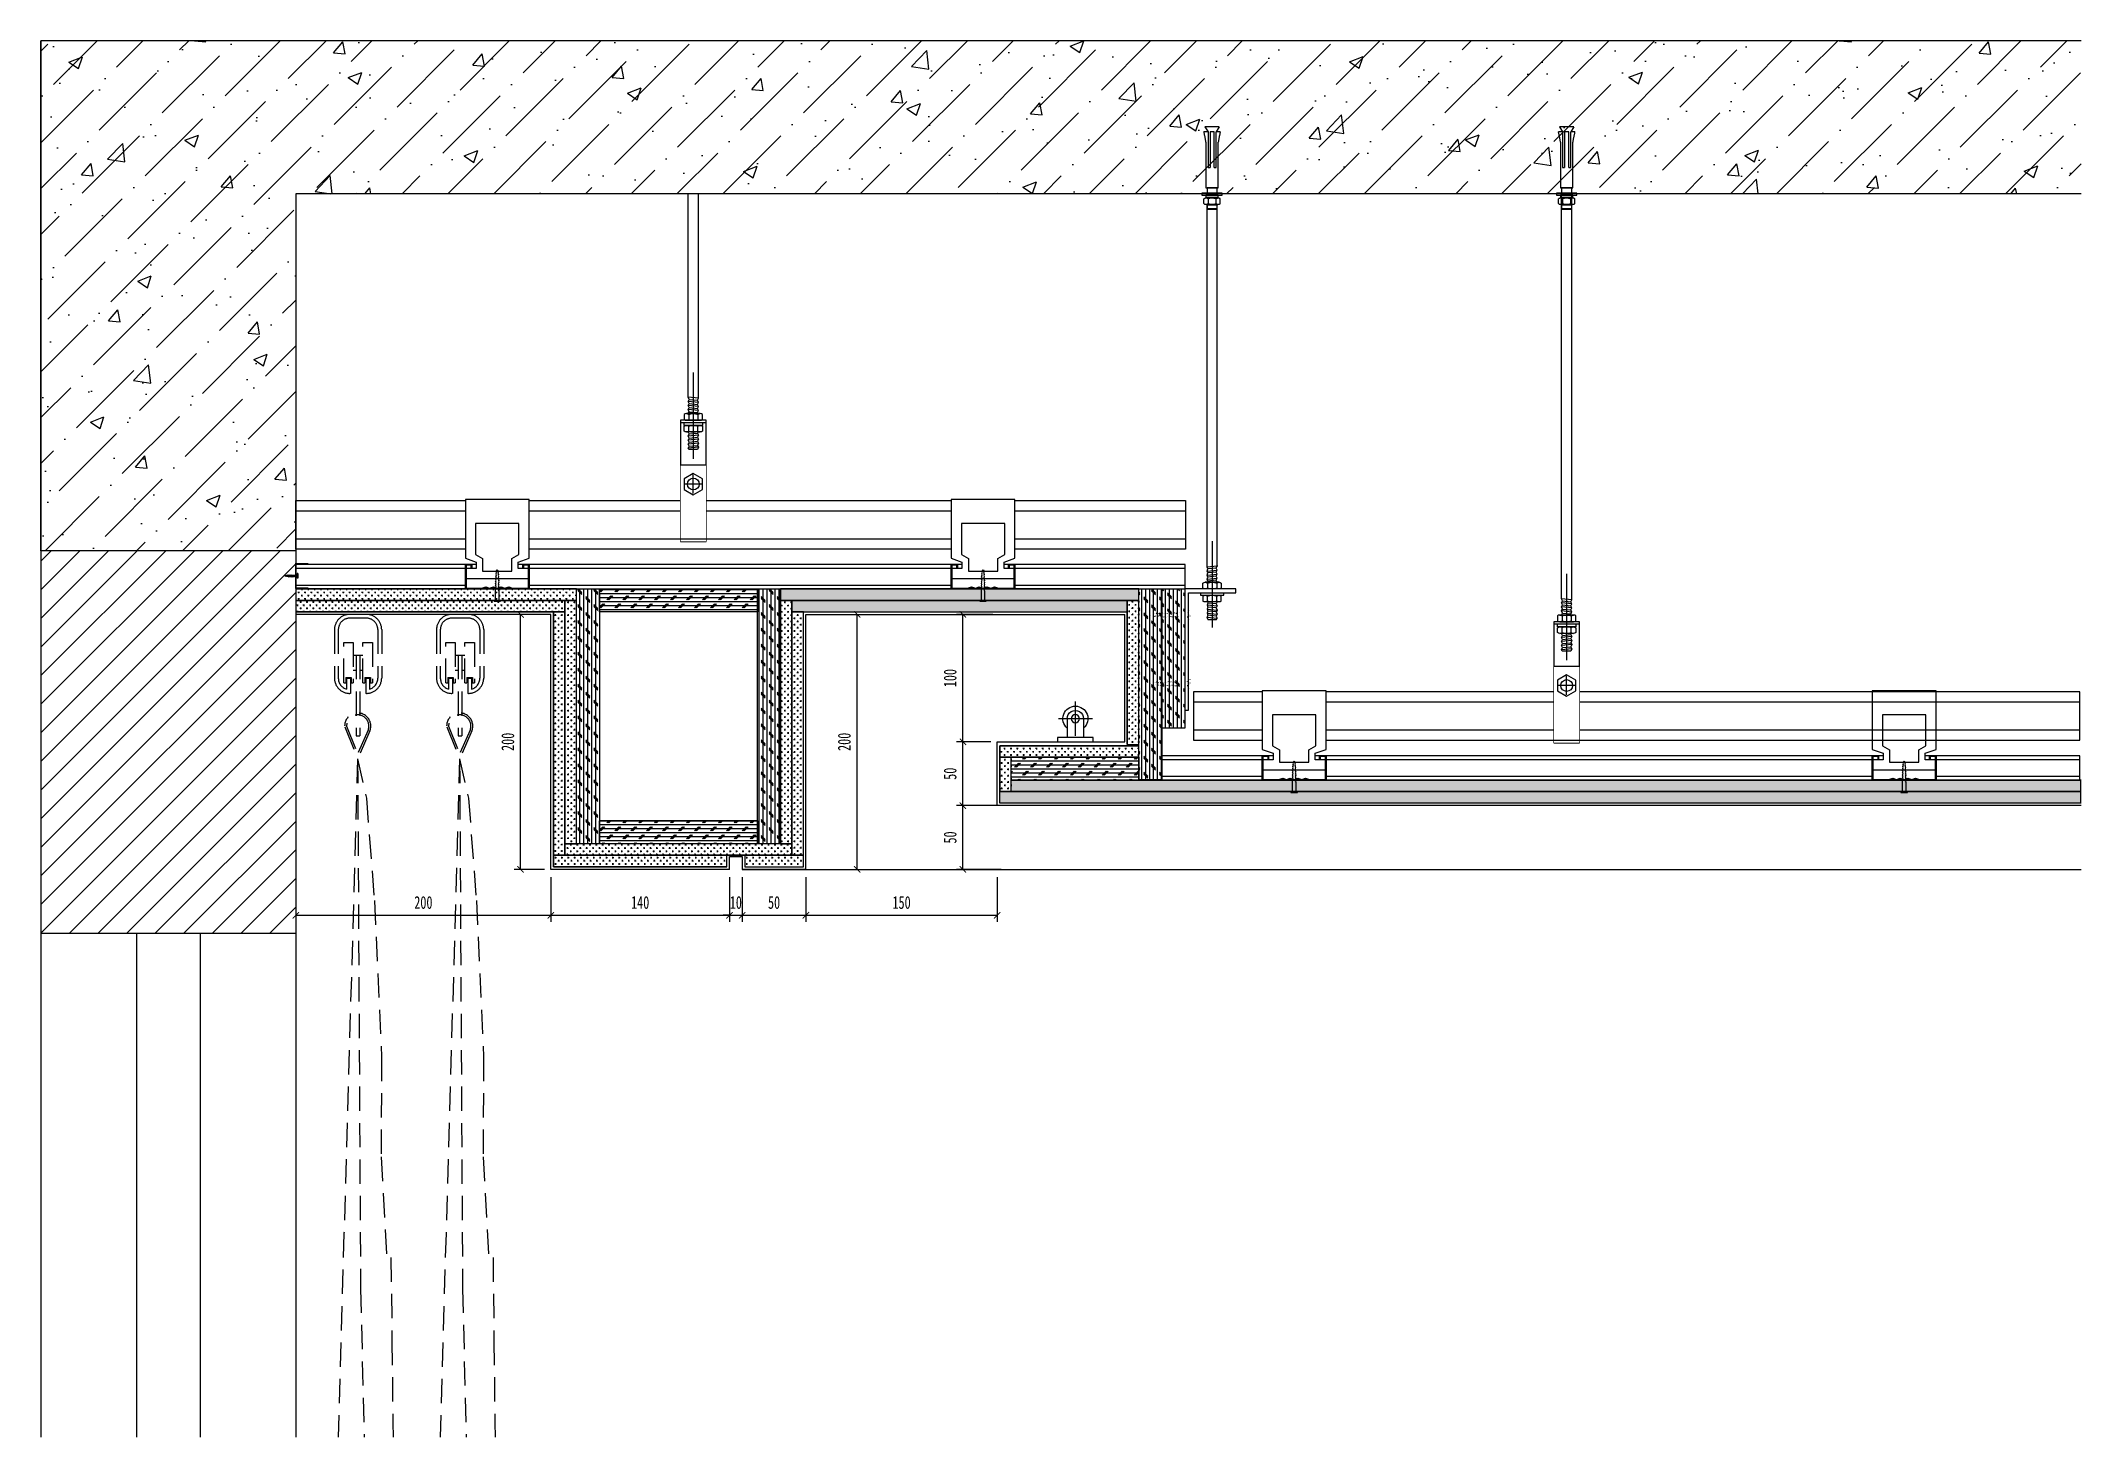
# Model space of a CAD drawing. Header units: millimetres. Extents: x 413534 to 445094, y -245300 to -235817.
# Drawn here: x 424399 to 425999, y -238680 to -237585 of the extents above; entities that cross this region are included whole.
import ezdxf

# ---------------------------------------------------------------- set-up
doc = ezdxf.new("R2010")
doc.units = ezdxf.units.MM
doc.header["$LTSCALE"] = 150
doc.header["$MEASUREMENT"] = 0
for name, pattern in [('ACAD_ISO07W100', [3, 0, -3]), ('CENTER', [50.800000000000004, 31.75, -6.35, 6.35, -6.35]), ('CENTER2', [28.574999999999992, 19.05, -3.174999999999998, 3.174999999999998, -3.174999999999998]), ('DASH', [0.35, 0.25, -0.1]), ('DASHED', [19.049999999999997, 12.7, -6.35]), ('DASHEDX2', [38.099999999999994, 25.4, -12.7])]:
    doc.linetypes.add(name, pattern=pattern)
for name, color, linetype in [('4-Fine(立面细线)', 251, 'Continuous'), ('D-节点填充', 250, 'Continuous'), ('D-造型细线', 146, 'Continuous'), ('E-楼板、墙体', 6, 'Continuous'), ('E-立面活动家具', 22, 'DASHED'), ('E-立面造型线', 3, 'Continuous'), ('E-顶面轮廓线', 4, 'Continuous')]:
    doc.layers.add(name, color=color, linetype=linetype)
doc.styles.add('DIM', font='SimSun.ttf', dxfattribs={"width": 0.7})
doc.dimstyles.new('5', dxfattribs={"dimscale": 5, "dimtxt": 2, "dimasz": 1, "dimexe": 1, "dimexo": 1, "dimgap": 1, "dimtad": 1, "dimdec": 0, "dimzin": 0, "dimdsep": 46, "dimtxsty": 'DIM', "dimblk": 'ARCHTICK', "dimcen": 0, "dimclrd": 5, "dimclre": 5, "dimclrt": 35, "dimadec": 0, "dimazin": 0, "dimtfac": 0.5, "dimtdec": 0, "dimtix": 1, "dimtmove": 2, "dimatfit": 2, "dimldrblk": 'A', "dimfxl": 0, "dimtolj": 1, "dimtzin": 0, "dimlwd": -1, "dimlwe": -1, "dimarcsym": 0})

msp = doc.modelspace()

# ---------------------------------------------------------------- blocks, each defined once
blk = doc.blocks.new('*U34')
blk.add_lwpolyline([(-0.000140632560942322, 8.859776426106691e-05), (697.3232882152421, 8.859776426106691e-05), (697.3232882152421, 19.00008859776426), (-0.000140632560942322, 19.00008859776426)], close=True)
at = {"color": 251, "linetype": 'DASH', "ltscale": 25}
for points in [[(697.3232882152421, 16.00008859776426), (-0.000140632560942322, 16.00008859776426)], [(-0.000140632560942322, 3.000088597764261), (697.3232882152421, 3.000088597764261)]]:
    blk.add_lwpolyline(points, dxfattribs=at)
blk = doc.blocks.new('*U35')
at = {"color": 251, "linetype": 'DASH', "ltscale": 25}
for p, q in [((0, 29.99996759825444), (697.5355944959227, 29.99996759825444)), ((0, 7.999967598254443), (697.5355944959227, 7.999967598254443))]:
    blk.add_line(p, q, dxfattribs=at)
blk.add_lwpolyline([(0, 37.99996759825444), (697.5355944959227, 37.99996759825444), (697.5355944959227, -3.240174555685371e-05), (0, -3.240174555685371e-05)], close=True)
blk = doc.blocks.new('*U4')
at = {"layer": 'D-节点填充'}
h = blk.add_hatch(dxfattribs=at)
h.set_pattern_fill('CROSS,_O', color=256, scale=10)
h.set_pattern_definition([(0, (363.3426046131109, 412.2770284032176), (2.5, 2.5), [1.25, -3.75]), (90, (363.9676046131109, 411.6520284032176), (-2.5, 2.5), [1.25, -3.75])])
h.paths.add_polyline_path([(-1.208331923407968e-07, 8.999999589507809), (-1.208331923407968e-07, -4.104921913494763e-07), (219.9962133763964, -4.104923014836004e-07), (219.9962133763964, 8.999999589507699)])
blk.add_lwpolyline([(-1.208331923407968e-07, 8.999999589507809), (-1.208331923407968e-07, -4.104921913494763e-07), (219.9962133763964, -4.104923014836004e-07), (219.9962133763964, 8.999999589507699)], close=True)
blk = doc.blocks.new('*U5')
at = {"layer": 'D-节点填充'}
h = blk.add_hatch(dxfattribs=at)
h.set_pattern_fill('CROSS,_O', color=256, scale=10)
h.set_pattern_definition([(0, (354.3426046131691, 412.2770284032176), (2.5, 2.5), [1.25, -3.75]), (90, (354.9676046131691, 411.6520284032176), (-2.5, 2.5), [1.25, -3.75])])
h.paths.add_polyline_path([(-1.208331923407968e-07, 8.999999589507809), (-1.208331923407968e-07, -4.104921913494763e-07), (210.9962133764546, -4.104922970427083e-07), (210.9962133764546, 8.999999589507702)])
blk.add_lwpolyline([(-1.208331923407968e-07, 8.999999589507809), (-1.208331923407968e-07, -4.104921913494763e-07), (210.9962133764546, -4.104922970427083e-07), (210.9962133764546, 8.999999589507702)], close=True)
blk = doc.blocks.new('*U6')
at = {"layer": 'D-节点填充'}
h = blk.add_hatch(dxfattribs=at)
h.set_pattern_fill('CROSS,_O', color=256, scale=10)
h.set_pattern_definition([(0, (334.3463911160032, 412.2770284032176), (2.5, 2.5), [1.25, -3.75]), (90, (334.9713911160032, 411.6520284032176), (-2.5, 2.5), [1.25, -3.75])])
h.paths.add_polyline_path([(-1.208331923407968e-07, 8.999999589507809), (-1.208331923407968e-07, -4.104921913494763e-07), (190.9999998792888, -4.104922872727457e-07), (190.9999998792888, 8.999999589507713)])
blk.add_lwpolyline([(-1.208331923407968e-07, 8.999999589507809), (-1.208331923407968e-07, -4.104921913494763e-07), (190.9999998792888, -4.104922872727457e-07), (190.9999998792888, 8.999999589507713)], close=True)
blk = doc.blocks.new('LIGHT-A')
at = {"color": 146, "linetype": 'CENTER2'}
for p, q in [((0.6019977950726201, 22.73143400657693), (33.94775025318833, 22.73143400661115)), ((17.27487402422993, 6.058557777577334), (17.27487402419568, 39.40431023561075))]:
    blk.add_line(p, q, dxfattribs=at)
at = {"color": 146}
for p, q in [((9.274874024129133, 22.73143400657341), (9.274874024177791, 4.190624386396678)), ((25.27483614992029, 22.76624738860147), (25.27483614988645, 4.190624386355523))]:
    blk.add_line(p, q, dxfattribs=at)
at = {"color": 44}
blk.add_lwpolyline([(34.69077325395838, 1.693933882052079e-11), (-1.567457275086781e-11, -1.034550223266706e-11), (-3.527134140313137e-11, 4.190624386362117), (34.69077325391822, 4.190624386410036)], close=True, dxfattribs=at)
blk.add_circle((17.2748740242334, 22.73143400665577), 4, dxfattribs=at)
blk.add_arc((17.27487402410991, 22.73143400661462), 12.26856599340443, 310.6978429455967, 229.3019237591832, dxfattribs=at)
at = {"color": 146}
blk.add_arc((17.27487402410991, 22.73143400661462), 7.999999999999999, 359.8236951503303, 180, dxfattribs=at)
blk = doc.blocks.new('*U8')
at = {"layer": 'D-节点填充'}
h = blk.add_hatch(dxfattribs=at)
h.set_pattern_fill('CROSS,_O', color=256, scale=10)
h.set_pattern_definition([(0, (321.3480908664313, 412.2770284032176), (2.5, 2.5), [1.25, -3.75]), (90, (321.9730908664313, 411.6520284032176), (-2.5, 2.5), [1.25, -3.75])])
h.paths.add_polyline_path([(-1.208331923407968e-07, 8.999999589507809), (-1.208331923407968e-07, -4.104921913494763e-07), (178.0016996297169, -4.104922801673183e-07), (178.0016996297169, 8.99999958950772)])
blk.add_lwpolyline([(-1.208331923407968e-07, 8.999999589507809), (-1.208331923407968e-07, -4.104921913494763e-07), (178.0016996297169, -4.104922801673183e-07), (178.0016996297169, 8.99999958950772)], close=True)
blk = doc.blocks.new('*U9')
at = {"layer": 'D-节点填充'}
h = blk.add_hatch(dxfattribs=at)
h.set_pattern_fill('CROSS,_O', color=256, scale=10)
h.set_pattern_definition([(0, (279.3480908663731, 412.2770284032176), (2.5, 2.5), [1.25, -3.75]), (90, (279.9730908663731, 411.6520284032176), (-2.5, 2.5), [1.25, -3.75])])
h.paths.add_polyline_path([(-1.208331923407968e-07, 8.999999589507809), (-1.208331923407968e-07, -4.104921913494763e-07), (136.0016996296587, -4.104922588510362e-07), (136.0016996296587, 8.999999589507741)])
blk.add_lwpolyline([(-1.208331923407968e-07, 8.999999589507809), (-1.208331923407968e-07, -4.104921913494763e-07), (136.0016996296587, -4.104922588510362e-07), (136.0016996296587, 8.999999589507741)], close=True)
blk = doc.blocks.new('*U10')
at = {"layer": 'D-节点填充'}
h = blk.add_hatch(dxfattribs=at)
h.set_pattern_fill('CROSS,_O', color=256, scale=10)
h.set_pattern_definition([(0, (189.3463911176331, 412.2770284032176), (2.5, 2.5), [1.25, -3.75]), (90, (189.9713911176331, 411.6520284032176), (-2.5, 2.5), [1.25, -3.75])])
h.paths.add_polyline_path([(-1.208331923407968e-07, 8.999999589507809), (-1.208331923407968e-07, -4.104921913494763e-07), (45.99999988091861, -4.104922144421153e-07), (45.99999988091861, 8.999999589507786)])
blk.add_lwpolyline([(-1.208331923407968e-07, 8.999999589507809), (-1.208331923407968e-07, -4.104921913494763e-07), (45.99999988091861, -4.104922144421153e-07), (45.99999988091861, 8.999999589507786)], close=True)
blk = doc.blocks.new('*U11')
at = {"layer": 'D-节点填充'}
h = blk.add_hatch(dxfattribs=at)
h.set_pattern_fill('CROSS,_O', color=256, scale=10)
h.set_pattern_definition([(0, (406.3463908262455, 412.2770284032175), (2.5, 2.5), [1.25, -3.75]), (90, (406.9713908262455, 411.6520284032175), (-2.5, 2.5), [1.25, -3.75])])
h.paths.add_polyline_path([(-1.208331923407968e-07, 8.999999589507809), (-1.208331923407968e-07, -4.104921913494763e-07), (262.9999995895311, -4.104923236880609e-07), (262.9999995895311, 8.999999589507677)])
blk.add_lwpolyline([(-1.208331923407968e-07, 8.999999589507809), (-1.208331923407968e-07, -4.104921913494763e-07), (262.9999995895311, -4.104923236880609e-07), (262.9999995895311, 8.999999589507677)], close=True)
blk = doc.blocks.new('*U12')
at = {"layer": 'D-节点填充'}
h = blk.add_hatch(dxfattribs=at)
h.set_pattern_fill('CROSS,_O', color=256, scale=10)
h.set_pattern_definition([(0, (424.3463911158868, 412.2770284032175), (2.5, 2.5), [1.25, -3.75]), (90, (424.9713911158868, 411.6520284032175), (-2.5, 2.5), [1.25, -3.75])])
h.paths.add_polyline_path([(-1.208331923407968e-07, 8.999999589507809), (-1.208331923407968e-07, -4.104921913494763e-07), (280.9999998791724, -4.104923325698451e-07), (280.9999998791724, 8.999999589507668)])
blk.add_lwpolyline([(-1.208331923407968e-07, 8.999999589507809), (-1.208331923407968e-07, -4.104921913494763e-07), (280.9999998791724, -4.104923325698451e-07), (280.9999998791724, 8.999999589507668)], close=True)
blk = doc.blocks.new('*U13')
at = {"layer": 'D-节点填充'}
h = blk.add_hatch(dxfattribs=at)
h.set_pattern_fill('CROSS,_O', color=256, scale=10)
h.set_pattern_definition([(0, (256.3463911157995, 412.2770284032176), (2.5, 2.5), [1.25, -3.75]), (90, (256.9713911157995, 411.6520284032176), (-2.5, 2.5), [1.25, -3.75])])
h.paths.add_polyline_path([(-1.208331923407968e-07, 8.999999589507809), (-1.208331923407968e-07, -4.104921913494763e-07), (112.9999998790851, -4.104922481928952e-07), (112.9999998790851, 8.999999589507752)])
blk.add_lwpolyline([(-1.208331923407968e-07, 8.999999589507809), (-1.208331923407968e-07, -4.104921913494763e-07), (112.9999998790851, -4.104922481928952e-07), (112.9999998790851, 8.999999589507752)], close=True)
blk = doc.blocks.new('*U14')
at = {"layer": 'D-节点填充'}
h = blk.add_hatch(dxfattribs=at)
h.set_pattern_fill('CROSS,_O', color=256, scale=10)
h.set_pattern_definition([(0, (252.3463911159159, 412.2770284032176), (2.5, 2.5), [1.25, -3.75]), (90, (252.9713911159159, 411.6520284032176), (-2.5, 2.5), [1.25, -3.75])])
h.paths.add_polyline_path([(-1.208331923407968e-07, 8.999999589507809), (-1.208331923407968e-07, -4.104921913494763e-07), (108.9999998792015, -4.104922464165384e-07), (108.9999998792015, 8.999999589507754)])
blk.add_lwpolyline([(-1.208331923407968e-07, 8.999999589507809), (-1.208331923407968e-07, -4.104921913494763e-07), (108.9999998792015, -4.104922464165384e-07), (108.9999998792015, 8.999999589507754)], close=True)
blk = doc.blocks.new('*U15')
at = {"layer": 'D-节点填充'}
h = blk.add_hatch(dxfattribs=at)
h.set_pattern_fill('CROSS,_O', color=256, scale=10)
h.set_pattern_definition([(0, (170.3463911150137, 412.2770284032177), (2.5, 2.5), [1.25, -3.75]), (90, (170.9713911150137, 411.6520284032177), (-2.5, 2.5), [1.25, -3.75])])
h.paths.add_polyline_path([(-1.208331923407968e-07, 8.999999589507809), (-1.208331923407968e-07, -4.104921913494763e-07), (26.99999987829929, -4.104922046721526e-07), (26.99999987829929, 8.999999589507794)])
blk.add_lwpolyline([(-1.208331923407968e-07, 8.999999589507809), (-1.208331923407968e-07, -4.104921913494763e-07), (26.99999987829929, -4.104922046721526e-07), (26.99999987829929, 8.999999589507794)], close=True)
blk = doc.blocks.new('*U16')
at = {"layer": 'D-节点填充'}
h = blk.add_hatch(dxfattribs=at)
h.set_pattern_fill('CROSS,_O', color=256, scale=10)
h.set_pattern_definition([(0, (990.7458815521057, 412.2770284032172), (2.5, 2.5), [1.25, -3.75]), (90, (991.3708815521057, 411.6520284032172), (-2.5, 2.5), [1.25, -3.75])])
h.paths.add_polyline_path([(-1.208331923407968e-07, 8.999999589507809), (-1.208331923407968e-07, -4.104921913494763e-07), (847.3994903153913, -4.104926194514746e-07), (847.3994903153913, 8.99999958950738)])
blk.add_lwpolyline([(-1.208331923407968e-07, 8.999999589507809), (-1.208331923407968e-07, -4.104921913494763e-07), (847.3994903153913, -4.104926194514746e-07), (847.3994903153913, 8.99999958950738)], close=True)
blk = doc.blocks.new('*U17')
at = {"layer": 'D-节点填充'}
h = blk.add_hatch(dxfattribs=at)
h.set_pattern_fill('CROSS,_O', color=256, scale=10)
h.set_pattern_definition([(0, (981.6973015671209, 412.2770284032172), (2.5, 2.5), [1.25, -3.75]), (90, (982.3223015671209, 411.6520284032172), (-2.5, 2.5), [1.25, -3.75])])
h.paths.add_polyline_path([(-1.208331923407968e-07, 8.999999589507809), (-1.208331923407968e-07, -4.104921913494763e-07), (838.3509103304065, -4.104926150105825e-07), (838.3509103304065, 8.999999589507386)])
blk.add_lwpolyline([(-1.208331923407968e-07, 8.999999589507809), (-1.208331923407968e-07, -4.104921913494763e-07), (838.3509103304065, -4.104926150105825e-07), (838.3509103304065, 8.999999589507386)], close=True)
blk = doc.blocks.new('*U26')
at = {"layer": 'D-节点填充'}
h = blk.add_hatch(dxfattribs=at)
h.set_pattern_fill('CORK', color=256, scale=25, angle=-1.272221872585407e-14)
h.set_pattern_definition([(360, (-4.771953616489725, 8.999999854707092), (7.654042494670958e-16, 3.125), []), (135, (-3.209453616489725, 7.437499854707092), (-6.249999989512304, -6.249999989512301), [4.4194174, -4.4194174]), (135, (-2.428203616489725, 7.437499854707092), (-6.249999989512304, -6.249999989512301), [4.4194174, -4.4194174]), (135, (-1.646953616489725, 7.437499854707092), (-6.249999989512304, -6.249999989512301), [4.4194174, -4.4194174])])
h.paths.add_polyline_path([(-1.208331923407968e-07, 17.99999985470714), (-1.208331923407968e-07, -1.452928586331836e-07), (99.99999987997268, -1.452929083711751e-07), (99.99999987997268, 17.99999985470709)])
blk.add_lwpolyline([(-1.208331923407968e-07, 17.99999985470714), (-1.208331923407968e-07, -1.452928586331836e-07), (99.99999987997268, -1.452929083711751e-07), (99.99999987997268, 17.99999985470709)], close=True)
blk = doc.blocks.new('*U27')
at = {"layer": 'D-节点填充'}
h = blk.add_hatch(dxfattribs=at)
h.set_pattern_fill('CORK', color=256, scale=25, angle=-1.272221872585407e-14)
h.set_pattern_definition([(360, (44.97819594009144, 8.999999854707067), (7.654042494670958e-16, 3.125), []), (135, (46.54069594009144, 7.437499854707067), (-6.249999989512304, -6.249999989512301), [4.4194174, -4.4194174]), (135, (47.32194594009144, 7.437499854707067), (-6.249999989512304, -6.249999989512301), [4.4194174, -4.4194174]), (135, (48.10319594009144, 7.437499854707067), (-6.249999989512304, -6.249999989512301), [4.4194174, -4.4194174])])
h.paths.add_polyline_path([(-1.208331923407968e-07, 17.99999985470714), (-1.208331923407968e-07, -1.452928586331836e-07), (149.7501494365538, -1.452929332401709e-07), (149.7501494365538, 17.99999985470707)])
blk.add_lwpolyline([(-1.208331923407968e-07, 17.99999985470714), (-1.208331923407968e-07, -1.452928586331836e-07), (149.7501494365538, -1.452929332401709e-07), (149.7501494365538, 17.99999985470707)], close=True)
blk = doc.blocks.new('*U20')
at = {"linetype": 'ACAD_ISO07W100', "ltscale": 0.3}
for p, q in [((-25.49907071950292, 112.9981414396316), (-25.49907071968823, 288.4918843202069)), ((-17.49907071950292, 112.1981414396723), (-17.49907071968687, 288.4918843202215))]:
    blk.add_line(p, q, dxfattribs=at)
at = {"color": 251, "linetype": 'CENTER', "ltscale": 3}
blk.add_line((-21.49814143932235, 132.4424902988685), (-21.49814143932235, 64.79656151692325), dxfattribs=at)
for p, q in [((-17.49907071950292, 112.1981414396723), (-25.49907071950292, 112.9981414396316)), ((-24.73716595768929, 111.3219509633782), (-25.49907071950292, 112.9981414396316)), ((-18.26097548132384, 110.674331915885), (-17.49907071950292, 112.1981414396723)), ((-28.70155754188454, 99.57433098109323), (-28.70155754188454, 95.6237536558474)), ((-26.90102317579476, 100.1979471319355), (-16.09711826383682, 100.1979471319355)), ((-25.49907071950292, 109.7981414395908), (-24.73716595768929, 111.3219509633782)), ((-17.49907071950292, 108.9981414396316), (-25.49907071950292, 109.7981414395908)), ((-24.73716595768929, 108.1219509635121), (-25.49907071950292, 109.7981414395908)), ((-25.49907071950292, 106.5981414395792), (-24.73716595768929, 108.1219509635121)), ((-17.49907071950292, 105.7981414395908), (-25.49907071950292, 106.5981414395792)), ((-24.73716595768929, 104.9219509634713), (-25.49907071950292, 106.5981414395792)), ((-25.49907071950292, 103.398141439684), (-24.73716595768929, 104.9219509634713)), ((-17.49907071950292, 102.5981414395792), (-25.49907071950292, 103.398141439684)), ((-24.73716595768929, 101.7219509634597), (-25.49907071950292, 103.398141439684)), ((-25.49907071950292, 100.1981414396723), (-24.73716595768929, 101.7219509634597)), ((-25.10031413038814, 99.57419347608811), (-25.10031413038814, 95.6237536558474)), ((-24.73716595768929, 111.3219509633782), (-18.26097548132384, 110.674331915885)), ((-24.73716595768929, 108.1219509635121), (-18.26097548132384, 107.4743319158442)), ((-24.73716595768929, 104.9219509634713), (-18.26097548132384, 104.2743319158035)), ((-24.73716595768929, 101.7219509634597), (-18.26097548132384, 101.0743319157918)), ((-17.49907071950292, 108.9981414396316), (-18.26097548132384, 110.674331915885)), ((-18.26097548132384, 107.4743319158442), (-17.49907071950292, 108.9981414396316)), ((-17.49907071950292, 105.7981414395908), (-18.26097548132384, 107.4743319158442)), ((-18.26097548132384, 104.2743319158035), (-17.49907071950292, 105.7981414395908)), ((-17.49907071950292, 102.5981414395792), (-18.26097548132384, 104.2743319158035)), ((-18.26097548132384, 101.0743319157918), (-17.49907071950292, 102.5981414395792)), ((-17.86262489979708, 100.197960636433), (-18.26097548132384, 101.0743319157918)), ((-17.89782730862498, 99.57419347608811), (-17.89782730862498, 95.6237536558474)), ((-14.29658389774886, 95.62361615084228), (-14.29658389774522, 99.57433098107867)), ((-30.70248682176316, 90), (-30.70248682176316, 92)), ((-12.29751317823684, 90), (-30.70248682176316, 90)), ((-28.70155754188454, 85.42566901890677), (-28.70155754188454, 89.3762463441526)), ((-26.90102317579476, 84.8020528680645), (-16.09711826383682, 84.8020528680645)), ((-26.76343049047136, 95), (-24.89814143938565, 95)), ((-25.49907071950292, 84.80185856032767), (-24.73716595768929, 83.27804903654032)), ((-24.73716595768929, 83.27804903654032), (-25.49907071950292, 81.60185856031603)), ((-17.49907071950292, 82.4018585604208), (-25.49907071950292, 81.60185856031603)), ((-25.49907071950292, 81.60185856031603), (-24.73716595768929, 80.07804903652868)), ((-24.73716595768929, 80.07804903652868), (-25.49907071950292, 78.4018585604208)), ((-25.10031413038814, 85.42580652391189), (-25.10031413038814, 89.3762463441526)), ((-24.89814143938565, 95), (-18.09814143925905, 95)), ((-24.73716595768929, 83.27804903654032), (-18.26097548132384, 83.92566808420816)), ((-24.73716595768929, 80.07804903652868), (-18.26097548132384, 80.72566808419651)), ((-17.86262489979708, 84.80203936356702), (-18.26097548132384, 83.92566808420816)), ((-18.26097548132384, 83.92566808420816), (-17.49907071950292, 82.4018585604208)), ((-17.49907071950292, 82.4018585604208), (-18.26097548132384, 80.72566808419651)), ((-18.26097548132384, 80.72566808419651), (-17.49907071950292, 79.20185856040916)), ((-18.09814143925905, 95), (-16.23471835938835, 95)), ((-17.89782730862498, 85.42580652391189), (-17.89782730862498, 89.3762463441526)), ((-14.29658389774886, 89.37638384915772), (-14.29658389774522, 85.42566901892133)), ((-12.29751317823684, 92), (-12.29751317823684, 90)), ((-17.49907071950292, 79.20185856040916), (-25.49907071950292, 78.4018585604208)), ((-25.49907071950292, 78.4018585604208), (-24.73716595768929, 76.87804903648794)), ((-24.73716595768929, 76.87804903648794), (-25.49907071950292, 75.20185856040916)), ((-17.49907071950292, 76.00185856036842), (-25.49907071950292, 75.20185856040916)), ((-25.49907071950292, 75.20185856040916), (-24.73716595768929, 73.67804903662181)), ((-24.73716595768929, 73.67804903662181), (-25.49907071950292, 72.00185856036842)), ((-17.49907071950292, 72.80185856032767), (-25.49907071950292, 72.00185856036842)), ((-25.04287577901414, 70.99822969114757), (-25.49907071950292, 72.00185856036842)), ((-18.12106580863292, 70.99822969114757), (-25.04287577901596, 70.99822969114757)), ((-24.73716595768929, 76.87804903648794), (-18.26097548132384, 77.52566808415577)), ((-24.73716595768929, 73.67804903662181), (-18.26097548132384, 74.32566808411502)), ((-18.26097548132384, 71.27804903654032), (-21.05916893549693, 70.99822969114757)), ((-17.49907071950292, 79.20185856040916), (-18.26097548132384, 77.52566808415577)), ((-18.26097548132384, 77.52566808415577), (-17.49907071950292, 76.00185856036842)), ((-17.49907071950292, 76.00185856036842), (-18.26097548132384, 74.32566808411502)), ((-18.26097548132384, 74.32566808411502), (-17.49907071950292, 72.80185856032767)), ((-18.26097548132384, 71.27804903654032), (-17.49907071950292, 72.80185856032767)), ((-18.26097548132384, 71.27804903654032), (-18.1210658086311, 70.99822969113302))]:
    blk.add_line(p, q)
blk.add_lwpolyline([(-3, 0), (-3, 92), (-40, 92), (-40, 95), (0, 95), (0, 0)], close=True)
at = {"color": 251, "linetype": 'ACAD_ISO07W100', "ltscale": 0.1}
for points in [[(-4, 75.20601988113776), (-4, 75.20601988113776), (-4, 73.75868600822287), (-4, 73.75868600822287), (-4, 71.13189975971181), (-2.066666667124082, 72.79856642786763), (5.153307195263551, 72.79856642786763), (5.240210094038048, 72.99486534450261), (6.377190289907958, 73.09929171841941), (6.76693709268875, 72.55778477192507), (7.572876858426753, 73.03567150447634), (8.75938111492178, 73.19248233812687), (9.149127917702572, 72.65097539163253), (9.955067683440575, 73.1288621241838), (11.14239972904579, 73.28531970897166), (11.53214653182476, 72.74381276237546), (12.33808629755185, 73.22169949502859), (13.52459055405961, 73.37851032878098), (13.91433735684041, 72.83700338218478), (14.72027712257841, 73.31489011483791), (15.90678137907344, 73.47170094848843), (16.29652818185423, 72.9301940019941), (17.10246794758132, 73.40808073454536), (18.28897220408908, 73.56489156829775), (18.67871900685714, 73.02338462180342), (19.48465877260787, 73.50127135435469), (20.67199081820036, 73.65772893904068), (21.06173762099024, 73.11622199254634), (21.86767738671733, 73.59410872499575), (23.05418164322509, 73.75091955874814), (23.44392844600588, 73.2094126122538), (24.24986821174389, 73.68729934480507), (26.66719607915365, 74.46523309611075), (25.04861491365591, 75.42161670453788), (24.62858906816109, 75.89950343719102), (23.79099729877453, 75.37026062907535), (22.73968209898158, 75.48921355933999), (22.31965625349767, 75.96710029189126), (21.48206448411111, 75.4378574838629), (20.43074928430542, 75.55681041404023), (20.01072343882151, 76.03469714660605), (19.17313166943495, 75.50545433857769), (18.121816469642, 75.62440726884233), (17.70179062414718, 76.1022940013936), (16.86419885477153, 75.57305119327793), (15.81288365497858, 75.69200412354257), (15.39285780948376, 76.1698908561084), (14.55526604010811, 75.64064804797817), (13.50395084031516, 75.75960097834468), (13.08392499482034, 76.23748771089595), (12.24633322543377, 75.70824490269297), (11.19501802565173, 75.82719783305947), (10.77499218015691, 76.30508456561074), (9.937400410770351, 75.77584175748052), (8.886085210977399, 75.89479468784702), (8.466059365491674, 76.3726814203983), (7.62846759610693, 75.84343861228263), (6.623951882176698, 76.08752150286455), (5.352302216982935, 75.57634420834074), (4.444973862102415, 76.13189976436843), (-2.066666667124082, 76.13189976436843), (-4, 77.79856643252424)], [(-4, 21.24131399179169), (-4, 21.24131399179169), (-4, 19.79398011887679), (-4, 19.79398011887679), (-4, 17.16719387036574), (-2.066666667124082, 18.83386053852155), (5.153307195263551, 18.83386053852155), (5.240210094038048, 19.03015945515654), (6.377190289907958, 19.13458582907333), (6.76693709268875, 18.59307888257899), (7.572876858426753, 19.07096561513026), (8.75938111492178, 19.22777644878079), (9.149127917702572, 18.68626950228645), (9.955067683440575, 19.16415623483772), (11.14239972904579, 19.32061381962558), (11.53214653182476, 18.77910687302938), (12.33808629755185, 19.25699360568251), (13.52459055405961, 19.4138044394349), (13.91433735684041, 18.8722974928387), (14.72027712257841, 19.35018422549183), (15.90678137907344, 19.50699505914235), (16.29652818185423, 18.96548811264802), (17.10246794758132, 19.44337484519929), (18.28897220408908, 19.60018567895168), (18.67871900685714, 19.05867873245734), (19.48465877260787, 19.53656546500861), (20.67199081820036, 19.6930230496946), (21.06173762099024, 19.15151610320027), (21.86767738671733, 19.62940283564967), (23.05418164322509, 19.78621366940206), (23.44392844600588, 19.24470672290772), (24.24986821174389, 19.72259345545899), (26.66719607915365, 20.50052720676467), (25.04861491365591, 21.4569108151918), (24.62858906816109, 21.93479754784494), (23.79099729877453, 21.40555473972927), (22.73968209898158, 21.52450766999391), (22.31965625349767, 22.00239440254518), (21.48206448411111, 21.47315159451682), (20.43074928430542, 21.59210452469415), (20.01072343882151, 22.06999125725997), (19.17313166943495, 21.54074844923161), (18.121816469642, 21.65970137949625), (17.70179062414718, 22.13758811204752), (16.86419885477153, 21.60834530393186), (15.81288365497858, 21.7272982341965), (15.39285780948376, 22.20518496676232), (14.55526604010811, 21.6759421586321), (13.50395084031516, 21.7948950889986), (13.08392499482034, 22.27278182154987), (12.24633322543377, 21.74353901334689), (11.19501802565173, 21.86249194371339), (10.77499218015691, 22.34037867626466), (9.937400410770351, 21.81113586813444), (8.886085210977399, 21.93008879850095), (8.466059365491674, 22.40797553105222), (7.62846759610693, 21.87873272293655), (6.623951882176698, 22.12281561351847), (5.352302216982935, 21.61163831899466), (4.444973862102415, 22.16719387502235), (-2.066666667124082, 22.16719387502235), (-4, 23.83386054317816)]]:
    blk.add_lwpolyline(points, close=True, dxfattribs=at)
for centre, radius, start, end in [((-26.90102317579476, 97.28684460346994), 2.911102528469271, 51.78850837871149, 128.2114916212885), ((-21.49907071950656, 89.49017604076653), 10.70777109112789, 70.34714036782886, 109.6528596321711), ((-16.09711826383682, 97.28684460346994), 2.911102528469271, 51.78850837871149, 128.2114916212885), ((-26.90102317579476, 97.91110252846556), 2.911102528469271, 231.7885083786605, 308.2114916213703), ((-26.90102317579476, 87.08889747153444), 2.911102528469271, 51.78850837871149, 128.2114916212885), ((-26.90102317579476, 87.71315539653006), 2.911102528469271, 231.7885083787115, 308.2114916212885), ((-21.49907071950656, 105.707771091169), 10.70777109112789, 250.3471403678288, 289.6528596321712), ((-21.49907071950656, 79.29222890883102), 10.70777109112789, 70.34714036782886, 109.6528596321711), ((-21.49907071950656, 95.50982395923347), 10.70777109112789, 250.3471403677553, 289.6528596322447), ((-16.09711826383682, 97.91110252846556), 2.911102528469271, 231.7885083786296, 308.2114916213703), ((-16.09711826383682, 87.08889747153444), 2.911102528469271, 51.78850837871149, 128.2114916212885), ((-16.09711826383682, 87.71315539653006), 2.911102528469271, 231.7885083787115, 308.2114916212885)]:
    blk.add_arc(centre, radius, start, end)
blk = doc.blocks.new('*U28')
at = {"layer": 'D-节点填充'}
h = blk.add_hatch(dxfattribs=at)
h.set_pattern_fill('CORK', color=256, scale=25, angle=-1.272221872585407e-14)
h.set_pattern_definition([(360, (4.391487039860962, 8.999999854707086), (7.654042494670958e-16, 3.125), []), (135, (5.953987039860962, 7.437499854707086), (-6.249999989512304, -6.249999989512301), [4.4194174, -4.4194174]), (135, (6.735237039860962, 7.437499854707086), (-6.249999989512304, -6.249999989512301), [4.4194174, -4.4194174]), (135, (7.516487039860962, 7.437499854707086), (-6.249999989512304, -6.249999989512301), [4.4194174, -4.4194174])])
h.paths.add_polyline_path([(-1.208331923407968e-07, 17.99999985470714), (-1.208331923407968e-07, -1.452928586331836e-07), (109.1634405363234, -1.452929137002457e-07), (109.1634405363234, 17.99999985470709)])
blk.add_lwpolyline([(-1.208331923407968e-07, 17.99999985470714), (-1.208331923407968e-07, -1.452928586331836e-07), (109.1634405363234, -1.452929137002457e-07), (109.1634405363234, 17.99999985470709)], close=True)
blk = doc.blocks.new('g434t')
at = {"layer": '4-Fine(立面细线)', "color": 251, "linetype": 'DASHEDX2', "ltscale": 0.02}
for p, q in [((2366.12851715119, 1133.619415825851), (2366.12851715119, 1119.619415825851)), ((2366.12851715119, 1133.619415825851), (2371.12851715119, 1130.619415825851)), ((2366.12851715119, 1119.619415825851), (2371.12851715119, 1122.619415825851)), ((2371.12851715119, 1134.619415825851), (2371.12851715119, 1130.619415825851)), ((2406.12851715119, 1130.619415825851), (2371.12851715119, 1130.619415825851)), ((2406.12851715119, 1128.619415825851), (2371.12851715119, 1128.619415825851)), ((2371.12851715119, 1128.619415825851), (2371.12851715119, 1124.619415825851)), ((2371.12851715119, 1124.619415825851), (2406.12851715119, 1124.619415825851)), ((2371.12851715119, 1122.619415825851), (2406.12851715119, 1122.619415825851)), ((2371.12851715119, 1122.619415825851), (2371.12851715119, 1118.619415825851)), ((2426.12851715119, 1132.619415825851), (2381.12851715119, 1132.619415825851)), ((2381.128517151197, 1120.619415825851), (2426.12851715119, 1120.619415825851)), ((2406.12851715119, 1128.619415825851), (2406.12851715119, 1130.619415825851)), ((2406.12851715119, 1122.619415825851), (2406.12851715119, 1124.619415825851)), ((2426.12851715119, 1120.619415825851), (2426.12851715119, 1132.619415825851)), ((2436.12851715119, 1132.606072851186), (2435.12851715119, 1132.02854857907)), ((2436.128517151186, 1120.646362065769), (2435.128517151188, 1121.223886337886)), ((2436.753120823972, 1122.619415825851), (2441.503913478407, 1122.619415825851)), ((2441.503193184531, 1134.619415825851), (2436.753841117848, 1134.619415825851)), ((2441.422986244275, 1130.619415825851), (2436.834048058105, 1130.619415825851)), ((2442.12851715119, 1132.606072851186), (2443.12851715119, 1131.619415825851)), ((2442.128517151194, 1120.646362065769), (2443.128517151194, 1121.619415825851)), ((2446.12851715119, 1131.619415825851), (2443.12851715119, 1131.619415825851)), ((2443.12851715119, 1131.619415825851), (2443.128517151194, 1121.619415825851)), ((2443.128517151194, 1121.619415825851), (2446.12851715119, 1121.619415825851)), ((2447.12851715119, 1130.619415825851), (2446.12851715119, 1131.619415825851)), ((2446.12851715119, 1121.619415825851), (2446.12851715119, 1131.619415825851)), ((2447.12851715119, 1122.619415825851), (2446.12851715119, 1121.619415825851)), ((2447.12851715119, 1130.619415825851), (2447.12851715119, 1122.619415825851)), ((2441.423706538151, 1118.619415825851), (2436.833327764229, 1118.619415825851))]:
    blk.add_line(p, q, dxfattribs=at)
for points in [[(2431.12851715119, 1121.619415825851), (2431.12851715119, 1131.619415825851), (2426.12851715119, 1131.619415825851), (2426.12851715119, 1121.619415825851)], [(2431.12851715119, 1116.619415825851), (2433.12851715119, 1116.619415825851), (2433.12851715119, 1136.619415825851), (2431.12851715119, 1136.619415825851)], [(2433.12851715119, 1120.619415825851), (2435.12851715119, 1120.619415825851), (2435.12851715119, 1132.619415825851), (2433.12851715119, 1132.619415825851)]]:
    blk.add_lwpolyline(points, close=True, dxfattribs=at)
for centre, radius, start, end in [((2405.869988319357, 1282.326771666681), 151.7380400177165, 256.7643321567377, 260.6158028951613), ((2405.869988319349, 970.912059985023), 151.7380400177165, 99.38419710483872, 103.2356678432623), ((2448.355606516887, 1126.502455517406), 12.23501824683762, 160.3368353108238, 198.5040069867778), ((2439.466097495382, 1120.673011571143), 3.338971689362253, 144.3427424566506, 217.9547092447332), ((2439.466817789258, 1132.673011571143), 3.338971689362253, 144.3427424566506, 217.9547092447332), ((2438.790216513122, 1132.673011571143), 3.338971689362252, 322.0452907552668, 35.6572575433494), ((2429.901427785493, 1126.502455517406), 12.23501824683762, 341.4959930132222, 19.66316468917618), ((2438.790936806998, 1120.673011571143), 3.338971689362253, 322.0452907552668, 35.6572575433494)]:
    blk.add_arc(centre, radius, start, end, dxfattribs=at)
blk = doc.blocks.new('*U30')
blk.add_lwpolyline([(-0.000140632560942322, 8.859776426106691e-05), (719.9652448569883, 8.859776426106691e-05), (719.9652448569883, 19.00008859776426), (-0.000140632560942322, 19.00008859776426)], close=True)
at = {"color": 251, "linetype": 'DASH', "ltscale": 25}
for points in [[(719.9652448569883, 16.00008859776426), (-0.000140632560942322, 16.00008859776426)], [(-0.000140632560942322, 3.000088597764261), (719.9652448569883, 3.000088597764261)]]:
    blk.add_lwpolyline(points, dxfattribs=at)
blk = doc.blocks.new('A$C2A732D7B')
blk.add_wipeout([(24.999999999992713, 10), (24.999999999992713, 28.999999999999993), (19.999999999992717, 28.999999999999993), (19.999999999992717, 25.999999999999993), (16.499999999999986, 25.994224367657495), (16.50000000000727, 31.000000000014552), (24.999999999999993, 33.99999999999999), (24.999999999999993, 80), (-25.000000000000004, 80), (-25.000000000000004, 33.99999999999999), (-16.500000000007283, 31.000000000007276), (-16.5, 25.999999999999993), (-20.000000000007272, 25.999999999999993), (-20.000000000007272, 28.999999999999993), (-25.00000000000728, 28.999999999999993), (-25.00000000000728, 10), (-12.00000000000728, 10), (-9.000000000007287, 11), (-6.0000000000072795, 10), (-3.0000000000072777, 11), (-7.283063041541027e-12, 10), (2.9999999999927205, 11), (5.999999999992718, 10), (8.999999999992719, 11), (11.999999999992717, 10)])
for points in [[(-25, 80), (-25, 34), (-16.50000000000728, 31.00000000000728), (-16.5, 26), (-24.5, 26), (-24.5, 18), (24.5, 18), (24.5, 26), (16.5, 26), (16.50000000000728, 31.00000000001455), (25, 34), (25, 80)], [(20.49999999999272, 26), (19.99999999999272, 26), (19.99999999999272, 29), (24.99999999999272, 29), (24.99999999999272, 10), (11.99999999999272, 10), (8.999999999992724, 11), (5.999999999992724, 10), (2.999999999992724, 11), (-7.275957614183426e-12, 10), (-3.000000000007276, 11), (-6.000000000007276, 10), (-9.000000000007276, 11), (-12.00000000000728, 10), (-25.00000000000728, 10), (-25.00000000000728, 29), (-20.00000000000728, 29), (-20.00000000000728, 26), (-20.50000000000728, 26), (-20.50000000000728, 28.5), (-24.50000000000728, 28.5), (-24.50000000000728, 10.5), (-12.08113883009355, 10.5), (-9.000000000014552, 11.527046276693), (-6.000000000007276, 10.527046276693), (-2.999999999992724, 11.527046276693), (0, 10.527046276693), (3, 11.527046276693), (5.999999999992724, 10.527046276693), (8.999999999992724, 11.527046276693), (12.08113883008627, 10.5), (24.49999999999272, 10.5), (24.5, 28.5), (20.49999999999272, 28.5)]]:
    blk.add_lwpolyline(points, close=True)
at = {"color": 251}
blk.add_lwpolyline([(-17.00000000000728, 61.32409618912789), (-17, 36.85973027157161), (-11.50000000000728, 33.85973027157161), (-11.49999999999272, 24), (11.49999999999272, 24), (11.50000000001455, 33.85973027158616), (17, 36.85973027156433), (17, 61.32409618912789)], close=True, dxfattribs=at)
at = {"color": 251, "ltscale": 0.1}
blk.add_lwpolyline([(-1.174860660015838, 17.45849528732651), (-0.7105237051800941, 18.42576066408947), (-1.065558871203393, 19.07450402247923), (-0.6537348646088503, 20.0074450002794), (-0.9148932115058415, 20.64931239344878), (-0.5957778094234527, 21.50622894290427), (-0.8009185642367811, 22.16885642719717), (-0.4818031621616683, 23.02577297663083), (-0.7325383126371889, 23.67150320109067), (0, 25), (0.6368359926491394, 24.17899262227002), (0.474917963219923, 23.38033333920612), (0.7484503115265397, 22.74305174467008), (0.5521234817788354, 21.93164057767717), (0.8712388838612242, 21.31125203969714), (0.7004867379146162, 20.50931883753219), (1.031953457626514, 19.85184102492349), (0.7421527862024959, 18.96412183307257), (1.161307707014203, 18.31066995828587), (0.7658152928706841, 17.345620489883), (1.25, 16.66666666666424), (0.8583333333299379, 15.70416666667006), (1.25, 15), (0.8333333333284827, 14.03749999999854), (1.25, 13.33333333333576), (0.8333333333284827, 12.3708333333343), (1.25, 11.66666666666424), (0.8333333333284827, 10.69583333333139), (1.25, 9.991666666661331), (0.8333333333284827, 9.0625), (1.25, 8.333333333335759), (1.25, 1.375), (2.5, 0), (-2.5, 0), (-1.25, 1.375), (-1.25, 9.141666666662786), (-1.25, 9.141666666662786), (-0.8333333333357587, 10.10416666665697), (-1.25, 10.79999999999563), (-0.8333333333357587, 11.77083333332848), (-1.25, 12.47499999999127), (-0.8333333333357587, 13.43749999999272), (-1.25, 14.14166666666279), (-0.8333333333357587, 15.12916666665842), (-1.25, 15.8166666666657), (-0.7377407314197626, 16.79473148380202)], close=True, dxfattribs=at)
blk = doc.blocks.new('*U29')
at = {"color": 251, "linetype": 'DASH', "ltscale": 25}
for p, q in [((0, 29.99996759825444), (695.0427656052415, 29.99996759825444)), ((0, 7.999967598254443), (695.0427656052415, 7.999967598254443))]:
    blk.add_line(p, q, dxfattribs=at)
blk.add_lwpolyline([(0, 37.99996759825444), (695.0427656052415, 37.99996759825444), (695.0427656052415, -3.240174555685371e-05), (0, -3.240174555685371e-05)], close=True)
blk = doc.blocks.new('*U31')
at = {"ltscale": 0.3}
for p, q in [((-4, 110.9981414396316), (-4, 428.6390498906892)), ((4, 110.1981414396723), (4, 428.6390498906892))]:
    blk.add_line(p, q, dxfattribs=at)
for p, q in [((4, 110.1981414396723), (-4, 110.9981414396316)), ((4, 106.9981414396316), (-4, 107.7981414396199)), ((4, 103.7981414396199), (-4, 104.5981414395792)), ((4, 100.5981414395792), (-4, 101.3981414397131)), ((-3.601243410885218, 97.57419347608811), (-3.601243410885218, 93.6237536558765)), ((-3.238095238186361, 109.3219509634073), (3.238095238179085, 108.674331915885)), ((-3.238095238186361, 106.1219509635121), (3.238095238179085, 105.4743319158442)), ((-3.238095238186361, 102.9219509635004), (3.238095238179085, 102.2743319158326)), ((-3.238095238186361, 99.72195096345968), (3.238095238179085, 99.07433191579184)), ((3.601243410877942, 97.57419347608811), (3.601243410877942, 93.6237536558765)), ((10, 91), (-10, 91)), ((3.999070719502924, 81.40185856059543), (-4.000929280497076, 80.60185856063617)), ((-3.602172691375017, 84.42580652423203), (-3.602172691375017, 88.37624634429812)), ((-3.239024518683436, 82.27804903671495), (3.237165957689285, 82.92566808438278)), ((3.600314130380866, 84.42580652423203), (3.600314130380866, 88.37624634429812)), ((3.999070719502924, 78.20185856055468), (-4.000929280497076, 77.40185856059543)), ((3.999070719502924, 75.00185856054304), (-4.000929280497076, 74.20185856055468)), ((3.999070719502924, 71.8018585605023), (-4.000929280497076, 71.00185856054304)), ((3.179239415250777, 69.99822969114757), (-3.499114845573786, 69.99822969114757)), ((-3.239024518683436, 79.0780490366742), (3.237165957689285, 79.72566808434203)), ((-3.239024518683436, 75.87804903680808), (3.237165957689285, 76.52566808433039)), ((-3.239024518683436, 72.67804903676733), (3.237165957689285, 73.32566808443516))]:
    blk.add_line(p, q)
for points in [[(3.636445819705841, 98.19796063643298), (-4, 98.19814143967233), (-5.421378432467463, 98.19817509269342, 0.2264100498886902), (-7.202486822381616, 97.47023453330621), (-7.202486822381616, 93.7277125986293, 0.1935824941850031), (-5.26435977096844, 93), (-3.399070719882729, 93), (3.400929280243872, 93), (5.264352360114572, 93, 0.2015784217214952), (7.202486821755883, 93.7277125986293), (7.202486821755883, 97.47023453330621, 0.2037215875477212), (5.421371020995139, 98.19791837595403)], [(3.635516539216042, 83.80203936374164), (-4.000929280497076, 83.8018585605023), (-5.422307712957263, 83.8018249074812, -0.2264100498886902), (-7.203416102260235, 84.52976546686841), (-7.203416102260235, 88.27228740169085, -0.193582494185003), (-5.26528905145824, 89), (-3.400000000372529, 89), (3.399999999746797, 89), (5.263423079624772, 89, -0.2015784217214953), (7.201557541266084, 88.27228740169085), (7.201557541266084, 84.52976546686841, -0.2037215875477212), (5.420441741123796, 83.80208162436611)]]:
    blk.add_lwpolyline(points, format="xyb", close=True)
for points in [[(-5.26435977096844, 98.19794713178999, -0.2192943094475075), (-3.601243410885218, 97.57419347608811, -0.1732050807607414), (3.601243410877942, 97.57419347608811, -0.1022420012928416), (5.264352360114572, 98.19794713178999)], [(-5.26528905145824, 89, -0.2192943094475074), (-3.602172691375017, 88.37624634429812, -0.1732050807607414), (3.600314130380866, 88.37624634429812, -0.1022420012928416), (5.263423079624772, 89)], [(-5.26528905145824, 83.80205286838464, 0.2192943094475074), (-3.602172691375017, 84.42580652423203, 0.1732050807607414), (3.600314130380866, 84.42580652423203, 0.1022420012928416), (5.263423079624772, 83.80205286838464)], [(-5.26435977096844, 93, 0.2192943094475074), (-3.601243410885218, 93.6237536558765, 0.1732050807607414), (3.601243410877942, 93.6237536558765, 0.1022420012928416), (5.264352360114572, 93)]]:
    blk.add_lwpolyline(points, format="xyb")
for points in [[(-4, 98.19814143967233), (-3.238095238186361, 99.72195096345968), (-4, 101.3981414397131), (-3.238095238186361, 102.9219509635004), (-4, 104.5981414395792), (-3.238095238186361, 106.1219509635121), (-4, 107.7981414396199), (-3.238095238186361, 109.3219509634073), (-4, 110.9981414396316)], [(3.636445819705841, 98.19796063643298), (3.238095238179085, 99.07433191579184), (4, 100.5981414395792), (3.238095238179085, 102.2743319158326), (4, 103.7981414396199), (3.238095238179085, 105.4743319158442), (4, 106.9981414396316), (3.238095238179085, 108.674331915885), (4, 110.1981414396723)], [(7.201557541266084, 91), (7.201557541266084, 89), (-7.203416102260235, 89), (-7.203416102260235, 91)], [(-3.499114845573786, 69.99822969114757), (-4.000929280497076, 71.00185856054304), (-3.239024518683436, 72.67804903676733), (-4.000929280497076, 74.20185856055468), (-3.239024518683436, 75.87804903680808), (-4.000929280497076, 77.40185856059543), (-3.239024518683436, 79.0780490366742), (-4.000929280497076, 80.60185856063617), (-3.239024518683436, 82.27804903671495), (-4.000929280497076, 83.8018585605023)], [(3.635516539216042, 83.80203936374164), (3.237165957689285, 82.92566808438278), (3.999070719502924, 81.40185856059543), (3.237165957689285, 79.72566808434203), (3.999070719502924, 78.20185856055468), (3.237165957689285, 76.52566808433039), (3.999070719502924, 75.00185856054304), (3.237165957689285, 73.32566808443516), (3.999070719502924, 71.8018585605023), (3.179239415250777, 69.99822969114757)]]:
    blk.add_lwpolyline(points)
blk.add_lwpolyline([(10, -2), (10, 93), (-10, 93), (-10, -2)], close=True)
blk.add_wipeout([(-10, 58), (9.999999999999996, 58), (9.999999999999996, -2), (-10, -2)])
at = {"color": 251, "linetype": 'CENTER', "ltscale": 3}
for p, q in [((0, 130.4424902988721), (0, 62.7965615169378)), ((0, 35.5530487895594), (0, 50.44695121045515)), ((7.446951210447878, 43), (-7.446951210455154, 43))]:
    blk.add_line(p, q, dxfattribs=at)
blk.add_line((-10, 58), (10, 58))
at = {"color": 251, "linetype": 'DASH', "ltscale": 15}
blk.add_line((-10, 0), (10, 0), dxfattribs=at)
blk.add_lwpolyline([(1.114131009671837e-11, 51.25581493828213), (-7.201557541266311, 47.09799375323928), (-7.201557541266311, 38.78235138318269), (1.114131009671837e-11, 34.62453019811073), (7.201557541265856, 38.78235138318269), (7.201557541265856, 47.09799375323928)], close=True)
blk.add_circle((1.114131009671837e-11, 42.94017256819643), 4.618206225616746)
blk = doc.blocks.new('*U32')
at = {"layer": 'D-节点填充'}
h = blk.add_hatch(dxfattribs=at)
h.set_pattern_fill('CORK', color=256, scale=25, angle=-1.272221872585407e-14)
h.set_pattern_definition([(360, (95.22804609317046, 8.99999985470704), (7.654042494670958e-16, 3.125), []), (135, (96.79054609317046, 7.43749985470704), (-6.249999989512304, -6.249999989512301), [4.4194174, -4.4194174]), (135, (97.57179609317046, 7.43749985470704), (-6.249999989512304, -6.249999989512301), [4.4194174, -4.4194174]), (135, (98.35304609317046, 7.43749985470704), (-6.249999989512304, -6.249999989512301), [4.4194174, -4.4194174])])
h.paths.add_polyline_path([(-1.208331923407968e-07, 17.99999985470714), (-1.208331923407968e-07, -1.452928586331836e-07), (199.9999995896329, -1.452929598855235e-07), (199.9999995896329, 17.99999985470704)])
blk.add_lwpolyline([(-1.208331923407968e-07, 17.99999985470714), (-1.208331923407968e-07, -1.452928586331836e-07), (199.9999995896329, -1.452929598855235e-07), (199.9999995896329, 17.99999985470704)], close=True)
blk = doc.blocks.new('*U33')
at = {"layer": 'D-节点填充'}
h = blk.add_hatch(dxfattribs=at)
h.set_pattern_fill('CORK', color=256, scale=25, angle=-1.272221872585407e-14)
h.set_pattern_definition([(360, (19.22974627870082, 8.99999985470708), (7.654042494670958e-16, 3.125), []), (135, (20.79224627870082, 7.437499854707079), (-6.249999989512304, -6.249999989512301), [4.4194174, -4.4194174]), (135, (21.57349627870082, 7.437499854707079), (-6.249999989512304, -6.249999989512301), [4.4194174, -4.4194174]), (135, (22.35474627870082, 7.437499854707079), (-6.249999989512304, -6.249999989512301), [4.4194174, -4.4194174])])
h.paths.add_polyline_path([(-1.208331923407968e-07, 17.99999985470714), (-1.208331923407968e-07, -1.452928586331836e-07), (124.0016997751632, -1.45292920805673e-07), (124.0016997751632, 17.99999985470708)])
blk.add_lwpolyline([(-1.208331923407968e-07, 17.99999985470714), (-1.208331923407968e-07, -1.452928586331836e-07), (124.0016997751632, -1.45292920805673e-07), (124.0016997751632, 17.99999985470708)], close=True)
blk = doc.blocks.new('*U36')
at = {"ltscale": 0.3}
for p, q in [((-4, 110.9981414396316), (-4, 270.6390499032038)), ((4, 110.1981414396723), (4, 270.6390499032038))]:
    blk.add_line(p, q, dxfattribs=at)
for p, q in [((4, 110.1981414396723), (-4, 110.9981414396316)), ((4, 106.9981414396316), (-4, 107.7981414396199)), ((4, 103.7981414396199), (-4, 104.5981414395792)), ((4, 100.5981414395792), (-4, 101.3981414397131)), ((-3.601243410885218, 97.57419347608811), (-3.601243410885218, 93.6237536558765)), ((-3.238095238186361, 109.3219509634073), (3.238095238179085, 108.674331915885)), ((-3.238095238186361, 106.1219509635121), (3.238095238179085, 105.4743319158442)), ((-3.238095238186361, 102.9219509635004), (3.238095238179085, 102.2743319158326)), ((-3.238095238186361, 99.72195096345968), (3.238095238179085, 99.07433191579184)), ((3.601243410877942, 97.57419347608811), (3.601243410877942, 93.6237536558765)), ((10, 91), (-10, 91)), ((3.999070719502924, 81.40185856059543), (-4.000929280497076, 80.60185856063617)), ((-3.602172691375017, 84.42580652423203), (-3.602172691375017, 88.37624634429812)), ((-3.239024518683436, 82.27804903671495), (3.237165957689285, 82.92566808438278)), ((3.600314130380866, 84.42580652423203), (3.600314130380866, 88.37624634429812)), ((3.999070719502924, 78.20185856055468), (-4.000929280497076, 77.40185856059543)), ((3.999070719502924, 75.00185856054304), (-4.000929280497076, 74.20185856055468)), ((3.999070719502924, 71.8018585605023), (-4.000929280497076, 71.00185856054304)), ((3.179239415250777, 69.99822969114757), (-3.499114845573786, 69.99822969114757)), ((-3.239024518683436, 79.0780490366742), (3.237165957689285, 79.72566808434203)), ((-3.239024518683436, 75.87804903680808), (3.237165957689285, 76.52566808433039)), ((-3.239024518683436, 72.67804903676733), (3.237165957689285, 73.32566808443516))]:
    blk.add_line(p, q)
for points in [[(3.636445819705841, 98.19796063643298), (-4, 98.19814143967233), (-5.421378432467463, 98.19817509269342, 0.2264100498886902), (-7.202486822381616, 97.47023453330621), (-7.202486822381616, 93.7277125986293, 0.1935824941850031), (-5.26435977096844, 93), (-3.399070719882729, 93), (3.400929280243872, 93), (5.264352360114572, 93, 0.2015784217214952), (7.202486821755883, 93.7277125986293), (7.202486821755883, 97.47023453330621, 0.2037215875477212), (5.421371020995139, 98.19791837595403)], [(3.635516539216042, 83.80203936374164), (-4.000929280497076, 83.8018585605023), (-5.422307712957263, 83.8018249074812, -0.2264100498886902), (-7.203416102260235, 84.52976546686841), (-7.203416102260235, 88.27228740169085, -0.193582494185003), (-5.26528905145824, 89), (-3.400000000372529, 89), (3.399999999746797, 89), (5.263423079624772, 89, -0.2015784217214953), (7.201557541266084, 88.27228740169085), (7.201557541266084, 84.52976546686841, -0.2037215875477212), (5.420441741123796, 83.80208162436611)]]:
    blk.add_lwpolyline(points, format="xyb", close=True)
for points in [[(-5.26435977096844, 98.19794713178999, -0.2192943094475075), (-3.601243410885218, 97.57419347608811, -0.1732050807607414), (3.601243410877942, 97.57419347608811, -0.1022420012928416), (5.264352360114572, 98.19794713178999)], [(-5.26528905145824, 89, -0.2192943094475074), (-3.602172691375017, 88.37624634429812, -0.1732050807607414), (3.600314130380866, 88.37624634429812, -0.1022420012928416), (5.263423079624772, 89)], [(-5.26528905145824, 83.80205286838464, 0.2192943094475074), (-3.602172691375017, 84.42580652423203, 0.1732050807607414), (3.600314130380866, 84.42580652423203, 0.1022420012928416), (5.263423079624772, 83.80205286838464)], [(-5.26435977096844, 93, 0.2192943094475074), (-3.601243410885218, 93.6237536558765, 0.1732050807607414), (3.601243410877942, 93.6237536558765, 0.1022420012928416), (5.264352360114572, 93)]]:
    blk.add_lwpolyline(points, format="xyb")
for points in [[(-4, 98.19814143967233), (-3.238095238186361, 99.72195096345968), (-4, 101.3981414397131), (-3.238095238186361, 102.9219509635004), (-4, 104.5981414395792), (-3.238095238186361, 106.1219509635121), (-4, 107.7981414396199), (-3.238095238186361, 109.3219509634073), (-4, 110.9981414396316)], [(3.636445819705841, 98.19796063643298), (3.238095238179085, 99.07433191579184), (4, 100.5981414395792), (3.238095238179085, 102.2743319158326), (4, 103.7981414396199), (3.238095238179085, 105.4743319158442), (4, 106.9981414396316), (3.238095238179085, 108.674331915885), (4, 110.1981414396723)], [(7.201557541266084, 91), (7.201557541266084, 89), (-7.203416102260235, 89), (-7.203416102260235, 91)], [(-3.499114845573786, 69.99822969114757), (-4.000929280497076, 71.00185856054304), (-3.239024518683436, 72.67804903676733), (-4.000929280497076, 74.20185856055468), (-3.239024518683436, 75.87804903680808), (-4.000929280497076, 77.40185856059543), (-3.239024518683436, 79.0780490366742), (-4.000929280497076, 80.60185856063617), (-3.239024518683436, 82.27804903671495), (-4.000929280497076, 83.8018585605023)], [(3.635516539216042, 83.80203936374164), (3.237165957689285, 82.92566808438278), (3.999070719502924, 81.40185856059543), (3.237165957689285, 79.72566808434203), (3.999070719502924, 78.20185856055468), (3.237165957689285, 76.52566808433039), (3.999070719502924, 75.00185856054304), (3.237165957689285, 73.32566808443516), (3.999070719502924, 71.8018585605023), (3.179239415250777, 69.99822969114757)]]:
    blk.add_lwpolyline(points)
blk.add_lwpolyline([(10, -2), (10, 93), (-10, 93), (-10, -2)], close=True)
blk.add_wipeout([(-10, 58), (9.999999999999996, 58), (9.999999999999996, -2), (-10, -2)])
at = {"color": 251, "linetype": 'CENTER', "ltscale": 3}
for p, q in [((0, 130.4424902988721), (0, 62.7965615169378)), ((0, 35.5530487895594), (0, 50.44695121045515)), ((7.446951210447878, 43), (-7.446951210455154, 43))]:
    blk.add_line(p, q, dxfattribs=at)
blk.add_line((-10, 58), (10, 58))
at = {"color": 251, "linetype": 'DASH', "ltscale": 15}
blk.add_line((-10, 0), (10, 0), dxfattribs=at)
blk.add_lwpolyline([(1.114131009671837e-11, 51.25581493828213), (-7.201557541266311, 47.09799375323928), (-7.201557541266311, 38.78235138318269), (1.114131009671837e-11, 34.62453019811073), (7.201557541265856, 38.78235138318269), (7.201557541265856, 47.09799375323928)], close=True)
blk.add_circle((1.114131009671837e-11, 42.94017256819643), 4.618206225616746)
blk = doc.blocks.new('QBLOCK2009062415473686')
at = {"color": 251}
for p, q in [((-1.659590296978422, 1.629227183666444), (-1.40758949683368, 1.774719183706111)), ((-1.659590296978422, 1.629228783678627), (-1.40758949683368, 1.774720783718294)), ((-1.659590296978422, 1.629228783678627), (-1.407590297028946, 1.377227983670309)), ((-1.659590296978422, 1.62923038369081), (-1.407590297028946, 1.377229583682492)), ((-1.490173496837087, 3.517638783765506), (-1.238173496887612, 3.663130783712404)), ((-1.490173496837087, 3.517641183736487), (-1.238171896875429, 3.265639583722077)), ((-1.407588697016763, 1.377222383674962), (1.288410502886109, 2.283728783671904)), ((-1.40758709700458, -0.7027608163207333), (1.288412102898292, 0.2037455836762092)), ((-1.238173496887612, 3.265637183703802), (1.007983302908542, 4.020888383736747)), ((-1.113939096940157, 5.527193983743928), (-0.8619398971786723, 5.672686783742392)), ((-1.113942296964524, 5.527193183737836), (-0.861940696995589, 5.275190783717335)), ((-0.959592697188782, 2.589352383700316), (-0.8591256433865055, 3.393088814200382)), ((-0.9595910971765989, 1.762011975750283), (-0.9595910971765989, 2.589372383758018)), ((-0.9595894971644157, -0.1546276242952445), (-0.9595894971644157, 1.527872732933247)), ((-0.8619382971664891, 5.275189183705152), (0.7116641028114827, 5.804299583711327)), ((-0.807260202775069, 3.808012336961838), (-0.6134177317580907, 5.358752106461907)), ((-0.737703896847961, 7.536750783732714), (-0.4857038968912093, 7.682243583732998)), ((-0.7377046970432275, 7.536749983726622), (-0.4857030970742926, 7.284748383759506)), ((-0.5615505633613793, 5.773689452798862), (-0.3677081400237512, 7.324428840594919)), ((-0.4857054969033925, 7.284753183748762), (0.4467089029276394, 7.598269983714999)), ((-0.3158427091038902, 7.739352285918358), (-0.05959314719802933, 9.789348783728201)), ((0.1759854926058324, 7.90472511119151), (-0.05959314719802933, 9.789348783728201)), ((0.4018728019946138, 6.097631857039232), (0.2236670246638823, 7.523273956272533)), ((0.6987089028843911, 7.743754783747136), (0.4467073029154562, 7.995756383761545)), ((0.698712903104024, 7.743765183733558), (0.4467121029520058, 7.598272383733274)), ((0.627761673022178, 4.290526107983169), (0.4495559288479853, 5.716167943324763)), ((0.8404105028384947, 2.58934038370171), (0.675443248663214, 3.909074606890499)), ((0.9636601029269514, 5.949790783744902), (0.7116577031338238, 6.201792383713837)), ((0.9636665029756841, 5.949799583719141), (0.7116657028236659, 5.804307583726768)), ((0.8404113030337612, 2.592738383731557), (0.8404113030337612, 2.370624929668338)), ((0.840409703021578, 2.13310724143048), (0.840409703021578, 0.450606529646393)), ((0.8404113030337612, 0.05312404143478489), (0.8404113030337612, -1.629376670349302)), ((1.259985703072743, 4.166385183720195), (1.007984902920725, 4.418385183769715)), ((1.259992103121476, 4.16637878376423), (1.007992103164725, 4.020885983718472)), ((1.540408902830677, 2.429226383661444), (1.288408103057009, 2.681226383710964)), ((1.540408902830677, 2.429227983673627), (1.288408103057009, 2.681227983723147)), ((1.540408902830677, 2.429227983673627), (1.288408103057009, 2.283735183675162)), ((1.540408902830677, 2.42922958368581), (1.288408103057009, 2.283736783687345)), ((1.54041050284286, 0.3492431836657488), (1.288409703069192, 0.60124318371345)), ((1.54041050284286, 0.349244783677932), (1.288409703069192, 0.2037519836776482)), ((-3.400000000001455, -9.789348783728201), (-3.400000000001455, -8.98934878372711)), ((3.400000000001455, -9.789348783728201), (-3.400000000001455, -9.789348783728201)), ((3.400000000001455, -8.98934878372711), (-3.399993256483867, -8.98934629015639)), ((-1.659588696966239, -0.450756016329251), (-1.407587896821497, -0.3052640162895841)), ((-1.659588696966239, -0.4507544163170678), (-1.407588697016763, -0.7027552163253858)), ((-1.659589497161505, -2.53073441633569), (-1.40758949721203, -2.385242416294204)), ((-1.659588696966239, -2.530733616329599), (-1.407587896821497, -2.385241616289932)), ((-1.659589497161505, -2.530733616329599), (-1.40758949721203, -2.782733616284531)), ((-1.659588696966239, -2.530732016317415), (-1.407588697016763, -2.782732816325733)), ((-1.659589497161505, -4.610734416319247), (-1.40758949721203, -4.46524241627958)), ((-1.659589497161505, -4.610733616313155), (-1.40758949721203, -4.862733616315381)), ((-1.40758949721203, -2.782733616284531), (1.288408902873925, -1.87622721628577)), ((-1.40758709700458, -2.782738416321081), (1.288412102898292, -1.876232016324138)), ((-1.40758949721203, -4.862733616315381), (1.288409702690842, -3.956226416310528)), ((-0.9595878971522325, -2.234610824290939), (-0.9595878971522325, -0.5521104670624482)), ((-0.959588697347499, -4.314605224279148), (-0.959588697347499, -2.632097179586708)), ((-0.8999992001845385, -5.389348783721289), (-0.959588697347499, -4.712097091329269)), ((0.8404113030337612, -1.407257616290735), (0.8404113030337612, -1.629371070353955)), ((0.8404105028384947, -2.026862846085351), (0.8404105028384947, -3.709371070337511)), ((0.8404105028384947, -4.10686240331961), (0.9000000000014552, -5.389348783721289)), ((1.54041050284286, -1.730734416334599), (1.288409703069192, -1.478734416285079)), ((1.540409702647594, -1.730735216293397), (1.288408902873925, -1.47873521629117)), ((1.54041050284286, -1.730734416334599), (1.288409702690842, -1.87622721628577)), ((1.54041050284286, -1.730732816322416), (1.288409703069192, -1.87622561632088)), ((1.540409702647594, -3.810735216324247), (1.288408902873925, -3.558734416315929)), ((1.540409702647594, -3.810733616312064), (1.288408902873925, -3.956226416310528)), ((3.400000000001455, -9.789348783728201), (3.400000000001455, -8.98934878372711))]:
    blk.add_line(p, q, dxfattribs=at)
for centre, start, end in [((-4.834892800085072, -5.324839983746642), 291.3836690027367, 359.060897001468), ((4.834892800085072, -5.324839983699349), 180.9391580006334, 248.6163860112547)]:
    blk.add_arc(centre, 3.935421600005369, start, end, dxfattribs=at)
blk = doc.blocks.new('_ARCHTICK')
at = {"color": 0, "linetype": 'ByBlock', "const_width": 0.15}
blk.add_lwpolyline([(-0.5, -0.5), (0.5, 0.5)], dxfattribs=at)
blk = doc.blocks.new('*D55')
at = {"color": 5}
for p, q in [((424598.8400743252, -238240.4901775276), (424598.8400743252, -238275.4901775196)), ((424798.8362878224, -238240.4901775196), (424798.8362878224, -238275.4901775196)), ((424598.8400743252, -238270.4901775196), (424798.8362878224, -238270.4901775196))]:
    blk.add_line(p, q, dxfattribs=at)
at = {"layer": 'Defpoints', "color": 0}
for p in [(424598.8400743252, -238182.9821839619, 0.001981777080351498), (424798.8362878224, -238182.9821839619), (424798.8362878224, -238270.4901775196)]:
    blk.add_point(p, dxfattribs=at)
at = {"color": 5, "xscale": 5, "yscale": 5, "zscale": 5, "rotation": 180}
blk.add_blockref('_ARCHTICK', (424598.8400743252, -238270.4901775196), dxfattribs=at)
at = {"color": 5, "xscale": 5, "yscale": 5, "zscale": 5}
blk.add_blockref('_ARCHTICK', (424798.8362878224, -238270.4901775196), dxfattribs=at)
at = {"color": 35, "insert": (424698.8381810738, -238260.4901775196), "char_height": 10, "attachment_point": 5, "style": 'DIM'}
blk.add_mtext('\\A1;200', dxfattribs=at)
blk = doc.blocks.new('A')
at = {"color": 1}
for p, q in [((-0.3688396396728422, 3.638e-12), (-2.127066897330223, 0)), ((-1.435067392276323, 1.147654099946521), (-1.089590771724032, 1.437450103912849)), ((-1.435067392276323, 1.147654099946521), (-0.3688396396728422, 0)), ((-1.435067392276323, -1.147654099946521), (-0.3688396396728422, 0)), ((-1.089590771724032, 1.437450103912849), (0, 0)), ((-1.089590771724032, -1.437450103912849), (0, 0)), ((-1.435067392276323, -1.147654099946521), (-1.089590771724032, -1.437450103912849))]:
    blk.add_line(p, q, dxfattribs=at)
for points in [[(-1.435067392276323, 1.147654099946521), (-1.089590771724032, 1.437450103912849), (-0.3688396396728422, 0), (0, 0)], [(-1.435067392276323, -1.147654099946521), (-1.089590771724032, -1.437450103912849), (-0.3688396396728422, 0), (0, 0)]]:
    blk.add_solid(points, dxfattribs=at)
blk = doc.blocks.new('*D56')
at = {"color": 5}
for p, q in [((424798.8362878225, -238240.4901775196), (424798.8362878225, -238275.4901775196)), ((424938.8379875729, -238240.4901775196), (424938.8379875729, -238275.4901775196)), ((424798.8362878225, -238270.4901775196), (424938.8379875729, -238270.4901775196))]:
    blk.add_line(p, q, dxfattribs=at)
at = {"layer": 'Defpoints', "color": 0}
for p in [(424798.8362878225, -238182.9821839619), (424938.8379875729, -238234.4440333002), (424938.8379875729, -238270.4901775196)]:
    blk.add_point(p, dxfattribs=at)
at = {"color": 5, "xscale": 5, "yscale": 5, "zscale": 5, "rotation": 180}
blk.add_blockref('_ARCHTICK', (424798.8362878225, -238270.4901775196), dxfattribs=at)
at = {"color": 5, "xscale": 5, "yscale": 5, "zscale": 5}
blk.add_blockref('_ARCHTICK', (424938.8379875729, -238270.4901775196), dxfattribs=at)
at = {"color": 35, "insert": (424868.8371376977, -238260.4901775196), "char_height": 10, "attachment_point": 5, "style": 'DIM'}
blk.add_mtext('\\A1;140', dxfattribs=at)
blk = doc.blocks.new('*D57')
at = {"color": 5}
for p, q in [((424938.8379875729, -238240.4901775196), (424938.8379875729, -238275.4901775196)), ((424948.8379875729, -238240.4901775196), (424948.8379875729, -238275.4901775196)), ((424938.8379875729, -238270.4901775196), (424933.8379875729, -238270.4901775196)), ((424938.8379875729, -238270.4901775196), (424948.8379875729, -238270.4901775196)), ((424948.8379875729, -238270.4901775196), (424953.8379875729, -238270.4901775196))]:
    blk.add_line(p, q, dxfattribs=at)
at = {"layer": 'Defpoints', "color": 0}
for p in [(424938.8379875729, -238234.4440333002), (424948.8379875729, -238234.4440333002), (424948.8379875729, -238270.4901775196)]:
    blk.add_point(p, dxfattribs=at)
at = {"color": 5, "xscale": 5, "yscale": 5, "zscale": 5}
blk.add_blockref('_ARCHTICK', (424938.8379875729, -238270.4901775196), dxfattribs=at)
at = {"color": 5, "xscale": 5, "yscale": 5, "zscale": 5, "rotation": 180}
blk.add_blockref('_ARCHTICK', (424948.8379875729, -238270.4901775196), dxfattribs=at)
at = {"color": 35, "insert": (424943.8379875729, -238260.4901775196), "char_height": 10, "attachment_point": 5, "style": 'DIM'}
blk.add_mtext('\\A1;10', dxfattribs=at)
blk = doc.blocks.new('*D58')
at = {"color": 5}
for p, q in [((424948.8379875729, -238240.4901775196), (424948.8379875729, -238275.4901775196)), ((424998.8379875729, -238240.4901775196), (424998.8379875729, -238275.4901775196)), ((424948.8379875729, -238270.4901775196), (424998.8379875729, -238270.4901775196))]:
    blk.add_line(p, q, dxfattribs=at)
at = {"layer": 'Defpoints', "color": 0}
for p in [(424948.8379875729, -238234.4440333002), (424998.8379875729, -238234.4440333002), (424998.8379875729, -238270.4901775196)]:
    blk.add_point(p, dxfattribs=at)
at = {"color": 5, "xscale": 5, "yscale": 5, "zscale": 5, "rotation": 180}
blk.add_blockref('_ARCHTICK', (424948.8379875729, -238270.4901775196), dxfattribs=at)
at = {"color": 5, "xscale": 5, "yscale": 5, "zscale": 5}
blk.add_blockref('_ARCHTICK', (424998.8379875729, -238270.4901775196), dxfattribs=at)
at = {"color": 35, "insert": (424973.8379875729, -238260.4901775196), "char_height": 10, "attachment_point": 5, "style": 'DIM'}
blk.add_mtext('\\A1;50', dxfattribs=at)
blk = doc.blocks.new('*D59')
at = {"color": 5}
for p, q in [((424998.8379875729, -238240.4901775196), (424998.8379875729, -238275.4901775196)), ((425148.8379875729, -238240.4901775495), (425148.8379875729, -238275.4901775196)), ((424998.8379875729, -238270.4901775196), (425148.8379875729, -238270.4901775196))]:
    blk.add_line(p, q, dxfattribs=at)
at = {"layer": 'Defpoints', "color": 0}
for p in [(425148.8379875729, -238184.4440333002, 0.003767073723898395), (424998.8379875729, -238234.4440333002), (425148.8379875729, -238270.4901775196)]:
    blk.add_point(p, dxfattribs=at)
at = {"color": 5, "xscale": 5, "yscale": 5, "zscale": 5, "rotation": 180}
blk.add_blockref('_ARCHTICK', (424998.8379875729, -238270.4901775196), dxfattribs=at)
at = {"color": 5, "xscale": 5, "yscale": 5, "zscale": 5}
blk.add_blockref('_ARCHTICK', (425148.8379875729, -238270.4901775196), dxfattribs=at)
at = {"color": 35, "insert": (425073.8379875729, -238260.4901775196), "char_height": 10, "attachment_point": 5, "style": 'DIM'}
blk.add_mtext('\\A1;150', dxfattribs=at)
blk = doc.blocks.new('*D60')
at = {"color": 5}
for p, q in [((424793.8362878208, -238034.4440333002), (424770.084626989, -238034.4440333002)), ((424775.084626989, -238234.4440333002), (424775.084626989, -238034.4440333002)), ((424793.8362878225, -238234.4440333002), (424770.084626989, -238234.4440333002))]:
    blk.add_line(p, q, dxfattribs=at)
at = {"layer": 'Defpoints', "color": 0}
for p in [(424775.084626989, -238034.4440333002), (424798.8362878208, -238034.4440333002), (424798.8362878225, -238234.4440333002)]:
    blk.add_point(p, dxfattribs=at)
at = {"color": 5, "xscale": 5, "yscale": 5, "zscale": 5}
for p, rotation in [((424775.084626989, -238034.4440333002), 90), ((424775.084626989, -238234.4440333002), 270)]:
    blk.add_blockref('_ARCHTICK', p, dxfattribs=dict(at, rotation=rotation))
at = {"color": 35, "insert": (424765.0846269891, -238134.4440333001), "char_height": 10, "attachment_point": 5, "rotation": 90, "style": 'DIM'}
blk.add_mtext('\\A1;200', dxfattribs=at)
blk = doc.blocks.new('*D61')
at = {"color": 5}
for p, q in [((425008.9361084267, -238034.4440333002), (425043.9361083046, -238034.4440333002)), ((425038.9361083046, -238234.4440333002), (425038.9361083046, -238034.4440333002)), ((425008.9361083046, -238234.4440333002), (425043.9361083046, -238234.4440333002))]:
    blk.add_line(p, q, dxfattribs=at)
at = {"layer": 'Defpoints', "color": 0}
for p in [(424998.837987573, -238034.4440333002, 0.003767073723897951), (425038.9361083046, -238034.4440333002), (424998.8379875729, -238234.4440333002)]:
    blk.add_point(p, dxfattribs=at)
at = {"color": 5, "xscale": 5, "yscale": 5, "zscale": 5}
for p, rotation in [((425038.9361083046, -238034.4440333002), 90), ((425038.9361083046, -238234.4440333002), 270)]:
    blk.add_blockref('_ARCHTICK', p, dxfattribs=dict(at, rotation=rotation))
at = {"color": 35, "insert": (425028.9361083047, -238134.4440333001), "char_height": 10, "attachment_point": 5, "rotation": 90, "style": 'DIM'}
blk.add_mtext('\\A1;200', dxfattribs=at)
blk = doc.blocks.new('*D62')
at = {"color": 5}
for p, q in [((425151.9221250673, -238184.4440333002), (425116.9221250673, -238184.4440333002)), ((425121.9221250673, -238234.4440333002), (425121.9221250673, -238184.4440333002)), ((425151.9221250017, -238234.4440333002), (425116.9221250673, -238234.4440333002))]:
    blk.add_line(p, q, dxfattribs=at)
at = {"layer": 'Defpoints', "color": 0}
for p in [(425121.9221250673, -238184.4440333002), (425178.4444741973, -238184.4440333002), (425178.4444741973, -238234.4440333002, 0.003767073723898395)]:
    blk.add_point(p, dxfattribs=at)
at = {"color": 5, "xscale": 5, "yscale": 5, "zscale": 5}
for p, rotation in [((425121.9221250673, -238184.4440333002), 90), ((425121.9221250673, -238234.4440333002), 270)]:
    blk.add_blockref('_ARCHTICK', p, dxfattribs=dict(at, rotation=rotation))
at = {"color": 35, "insert": (425111.9221250673, -238209.4440333002), "char_height": 10, "attachment_point": 5, "rotation": 90, "style": 'DIM'}
blk.add_mtext('\\A1;50', dxfattribs=at)
blk = doc.blocks.new('*D63')
at = {"color": 5}
for p, q in [((425143.8379876078, -238134.4440333001), (425116.9221250673, -238134.4440333001)), ((425121.9221250673, -238184.4440333002), (425121.9221250673, -238134.4440333001)), ((425151.9221250673, -238184.4440333002), (425116.9221250673, -238184.4440333002))]:
    blk.add_line(p, q, dxfattribs=at)
at = {"layer": 'Defpoints', "color": 0}
for p in [(425121.9221250673, -238134.4440333001), (425148.8379875729, -238134.4440333001, 0.003767073723898395), (425178.4444741973, -238184.4440333002)]:
    blk.add_point(p, dxfattribs=at)
at = {"color": 5, "xscale": 5, "yscale": 5, "zscale": 5}
for p, rotation in [((425121.9221250673, -238134.4440333001), 90), ((425121.9221250673, -238184.4440333002), 270)]:
    blk.add_blockref('_ARCHTICK', p, dxfattribs=dict(at, rotation=rotation))
at = {"color": 35, "insert": (425111.9221250673, -238159.4440333001), "char_height": 10, "attachment_point": 5, "rotation": 90, "style": 'DIM'}
blk.add_mtext('\\A1;50', dxfattribs=at)
blk = doc.blocks.new('*D64')
at = {"color": 5}
for p, q in [((425145.4396856139, -238034.4440333002), (425116.9221250673, -238034.4440333002)), ((425121.9221250673, -238134.4440333002), (425121.9221250673, -238034.4440333002)), ((425143.8379876078, -238134.4440333002), (425116.9221250673, -238134.4440333002))]:
    blk.add_line(p, q, dxfattribs=at)
at = {"layer": 'Defpoints', "color": 0}
for p in [(425121.9221250673, -238034.4440333002), (425150.4396855823, -238034.4440333002, 0.003767073723898395), (425148.8379875729, -238134.4440333002, 0.003767073723898395)]:
    blk.add_point(p, dxfattribs=at)
at = {"color": 5, "xscale": 5, "yscale": 5, "zscale": 5}
for p, rotation in [((425121.9221250673, -238034.4440333002), 90), ((425121.9221250673, -238134.4440333002), 270)]:
    blk.add_blockref('_ARCHTICK', p, dxfattribs=dict(at, rotation=rotation))
at = {"color": 35, "insert": (425111.9221250673, -238084.4440333001), "char_height": 10, "attachment_point": 5, "rotation": 90, "style": 'DIM'}
blk.add_mtext('\\A1;100', dxfattribs=at)

# ---------------------------------------------------------------- dimensions: what is measured, and where the dimension line sits
for base, p1, p2, picture, middle in [((425038.9361083046, -238034.4440333002), (424998.8379875729, -238234.4440333002), (424998.837987573, -238034.4440333002, 0.003767073723897951), '*D61', (425028.9361083047, -238134.4440333001)), ((425121.9221250673, -238134.4440333001), (425178.4444741973, -238184.4440333002), (425148.8379875729, -238134.4440333001, 0.003767073723898395), '*D63', (425111.9221250673, -238159.4440333001)), ((425121.9221250673, -238184.4440333002), (425178.4444741973, -238234.4440333002, 0.003767073723898395), (425178.4444741973, -238184.4440333002), '*D62', (425111.9221250673, -238209.4440333002))]:
    dim = msp.add_linear_dim(base=base, p1=p1, p2=p2, angle=90, dimstyle='5')
    dim.commit()
    dim.dimension.update_dxf_attribs({"geometry": picture, "text_midpoint": middle})
for base, p1, p2, picture, middle in [((424798.8362878224, -238270.4901775196), (424598.8400743252, -238182.9821839619, 0.001981777080351498), (424798.8362878224, -238182.9821839619), '*D55', (424698.8381810738, -238260.4901775196)), ((424938.8379875729, -238270.4901775196), (424798.8362878225, -238182.9821839619), (424938.8379875729, -238234.4440333002), '*D56', (424868.8371376977, -238260.4901775196)), ((425148.8379875729, -238270.4901775196), (424998.8379875729, -238234.4440333002), (425148.8379875729, -238184.4440333002, 0.003767073723898395), '*D59', (425073.8379875729, -238260.4901775196)), ((424948.8379875729, -238270.4901775196), (424938.8379875729, -238234.4440333002), (424948.8379875729, -238234.4440333002), '*D57', (424943.8379875729, -238260.4901775196)), ((424998.8379875729, -238270.4901775196), (424948.8379875729, -238234.4440333002), (424998.8379875729, -238234.4440333002), '*D58', (424973.8379875729, -238260.4901775196))]:
    dim = msp.add_linear_dim(base=base, p1=p1, p2=p2, dimstyle='5')
    dim.commit()
    dim.dimension.update_dxf_attribs({"geometry": picture, "text_midpoint": middle})

# ---------------------------------------------------------------- hatches: boundary and pattern name
at = {"layer": 'D-节点填充'}
h = msp.add_hatch(dxfattribs=at)
h.set_pattern_fill('ANSI36', color=256, scale=8, style=0)
h.set_pattern_definition([(45.00000000000001, (424166.2984214169, -238004.8916164524), (13.47038418160374, 49.39140866588035), [63.5, -12.7, 0, -12.7])])
h.paths.add_polyline_path([(425998.8370176957, -237704.5551230656), (425998.8370176958, -237584.555123067), (424398.8400743254, -237584.5551230675), (424398.8400743254, -237644.4599301463), (424398.8400743253, -237668.386700984), (424398.8400743253, -237984.5551230676), (424598.8400743252, -237984.5551230676), (424598.8400743254, -237704.5551230656)])
h = msp.add_hatch(dxfattribs=at)
h.set_pattern_fill('AR-CONC', color=256, scale=0.6, style=0)
h.set_pattern_definition([(49.99999999999999, (424166.2984214169, -238004.8916164524), (109.3108013976024, -9.563451323341852), [11.43, -125.73]), (355, (424166.2984214169, -238004.8916164524), (-21.14569558540019, 114.633985729308), [9.144, -100.584]), (100.451, (424175.4076214169, -238005.6885664524), (88.16550099957554, 105.0700126921751), [9.714, -106.854]), (46.1842, (424166.2984214169, -237974.4116164524), (162.6474245352779, -25.22539675963629), [17.145, -188.595]), (96.6356, (424179.8523614169, -237976.5137164524), (142.4425406797423, 148.4553335340295), [14.57099999999998, -160.2809999999997]), (351.1840000000001, (424166.2984214169, -237974.4116164524), (142.4427634883604, 148.4550707163586), [13.716, -150.876]), (21, (424181.5384214169, -237982.0316164524), (90.96892790122996, -61.3593111100575), [11.43, -125.73]), (326.0000000000001, (424181.5384214169, -237982.0316164524), (37.08121700858824, 110.5127796733916), [9.144, -100.584]), (71.4514, (424189.1191214169, -237987.1448764524), (128.0498944620747, 49.15371462963447), [9.713999999999995, -106.854]), (37.50000000000001, (424166.2984214169, -238004.8916164524), (1.85316195035509, 50.73302332389186), [0, -99.3648, 0, -102.108, 0, -100.965]), (7.499999999999999, (424166.2984214169, -238004.8916164524), (40.09179750618345, 60.10834489087171), [0, -58.21679999999999, 0, -97.0788, 0, -38.481]), (327.5, (424132.3132214169, -238004.8916164524), (81.35435710012284, -3.437246395604074), [0, -38.09999999999998, 0, -118.872, 0, -157.7339999999999]), (317.5, (424117.0732214169, -238004.8916164524), (88.87750883161083, 15.25589461999981), [0, -49.52999999999999, 0, -78.9432, 0, -112.014])])
h.paths.add_polyline_path([(425998.8370176958, -237704.5551230656), (425998.8370176958, -237584.555123067), (424398.8400743254, -237584.5551230675), (424398.8400743254, -237644.4599301463), (424398.8400743253, -237668.386700984), (424398.8400743253, -237984.5551230676), (424598.8400743252, -237984.5551230676), (424598.8400743254, -237704.5551230656)])
at = {"layer": 'D-节点填充', "ltscale": 0.15}
h = msp.add_hatch(dxfattribs=at)
h.set_pattern_fill('ANSI31', color=256, scale=5, style=0)
h.set_pattern_definition([(45.00000000000001, (424398.8400743256, -238284.5548359075), (-11.22532015133644, 11.22532015133644), [])])
h.paths.add_polyline_path([(424598.8400743254, -237984.5551230676), (424598.8400743254, -238284.5548359075), (424398.8400743256, -238284.5548359075), (424398.8400743254, -237984.5551230676)])

# ---------------------------------------------------------------- linework, layer by layer
at = {"layer": 'D-造型细线'}
for p, q in [((425313.3370582911, -237997.2645501415), (425313.3370582911, -237713.6006307543)), ((425321.3370582911, -237996.4645501415), (425321.3370582911, -237713.6006307544)), ((424978.8379875729, -238214.4440333002, 0.003767073723898395), (424978.8379875729, -238014.4440333002, 0.003767073723898395)), ((424978.8379875729, -238014.4440333002, 0.003767073723898395), (425259.8379875729, -238014.4440333002, 0.003767073723898395)), ((425259.8379875729, -238145.4440333002, 0.003767073723898395), (425259.8379875729, -238014.4440333002, 0.003767073723898395)), ((424978.8379875729, -238023.4440333002, 0.003767073723898394), (425259.8379875729, -238023.4440333002, 0.003767073723898395)), ((424987.8379875729, -238223.4440333002, 0.003767073723898395), (424987.8379875729, -238023.4440333002, 0.003767073723898395)), ((425250.8379875729, -238136.4440333002, 0.003767073723898395), (425250.8379875729, -238023.4440333002, 0.003767073723898395)), ((424987.8379875729, -238032.4440333002, 0.003767073723898395), (425250.8379875729, -238032.4440333002, 0.003767073723898395)), ((424996.8379875729, -238232.4440333002, 0.003767073723898395), (424996.8379875729, -238032.4440333002, 0.003767073723898395)), ((425150.8379875729, -238182.4440333002, 0.003767073723898395), (425150.8379875729, -238137.4440333012)), ((425150.8379875729, -238137.4440333012), (425259.8379875729, -238137.4440333012)), ((425151.225614191, -238146.4440333012, 0.003767073723898395), (425260.225614191, -238146.4440333012, 0.003767073723898395)), ((425159.8379875729, -238173.4440333003, 0.003767073723898395), (425159.8379875729, -238146.4440333003)), ((425998.8370176958, -238173.4440333002), (425150.8379875729, -238173.4440333002)), ((425998.8370176958, -238164.4440333002), (425159.8379875729, -238164.4440333003)), ((425998.8370176958, -238182.4440333002), (425150.8379875729, -238182.4440333002)), ((424996.8379875729, -238223.4440333002, 0.004632789601434152), (424800.8362878225, -238223.4440333002, 4.679545283977097e-05)), ((424987.837987573, -238214.4440333002, 0.004422210063656546), (424809.8362878225, -238214.4440333002, 0.0002573749906187388)), ((424950.8379875729, -238223.4440333002, 0.003767073723898395), (424950.8379875729, -238232.4440333002, 0.003767073723898395)), ((424936.8379875729, -238232.4440333002), (424800.8362878225, -238232.4440333002)), ((424950.8379875729, -238232.4440333002, 0.003767073723898395), (424996.8379875729, -238232.4440333002, 0.003767073723898395))]:
    msp.add_line(p, q, dxfattribs=at)
at = {"layer": 'D-造型细线', "color": 8, "const_width": 0.9999999999999998, "elevation": 0.00212421855492354}
msp.add_lwpolyline([(424608.6972807479, -237994.7117007359), (424598.6972815693, -237994.7117007361), (424598.6972807482, -238013.711700736), (424608.6972807482, -238013.7117007359)], dxfattribs=at)
at = {"layer": 'D-造型细线'}
for points in [[(424818.8362878225, -238214.4440333002), (424818.8362878225, -238014.4440333), (424598.8400743253, -238014.4440333018)], [(424809.8362878225, -238223.4440333002), (424809.8362878225, -238023.4440333001), (424598.8400743254, -238023.4440333018)], [(424800.8362878225, -238232.4440333002), (424800.8362878225, -238032.4440333002), (424598.8400743254, -238032.4440333018)]]:
    msp.add_lwpolyline(points, dxfattribs=at)
at = {"layer": 'D-造型细线', "elevation": 0.003767073723898395}
msp.add_lwpolyline([(424936.8379875729, -238232.4440333002), (424936.8379875729, -238223.4440333002)], dxfattribs=at)
at = {"layer": 'E-楼板、墙体'}
for p, q in [((425998.8370176958, -237584.555123067, 0.001674834645786051), (424398.8400743254, -237584.5551230675, 0.002434157709652163)), ((424398.8400743254, -237584.5551230675, 0.002434157709652829), (424398.8400743253, -238284.5548359075, 0.00190499318919772)), ((425998.8370176958, -237704.5551230656), (424598.8400743252, -237704.5551230656)), ((424598.8400743252, -237704.5551230655, 0.002343443837648954), (424598.8400743252, -238284.5548359075, 0.001904993272198125)), ((424398.8400743253, -238284.5548359075, 0.00190499318919772), (424598.8400743252, -238284.5548359076, 0.001904993272198008))]:
    msp.add_line(p, q, dxfattribs=at)
at = {"layer": 'E-楼板、墙体', "elevation": 0.002434157709652829}
msp.add_lwpolyline([(424598.8400743254, -237704.5551230676), (424598.8400743254, -237984.5551230676), (424398.8400743254, -237984.5551230676), (424398.8400743254, -237584.5551230675)], dxfattribs=at)
at = {"layer": 'E-立面活动家具', "color": 251, "linetype": 'DASHED', "ltscale": 0.01}
for p, q in [((424629.1299246643, -238046.4440333008), (424629.1299246643, -238084.4440333008)), ((424632.1299246643, -238046.4440333008), (424632.1299246643, -238084.4440333008)), ((424654.1299246643, -238034.4440333008), (424641.1299246643, -238034.4440333008)), ((424654.1299246643, -238037.4440333008), (424641.1299246643, -238037.4440333008)), ((424663.1299246643, -238046.4440333008), (424663.1299246643, -238084.4440333008)), ((424666.1299246643, -238046.4440333008), (424666.1299246643, -238084.4440333008)), ((424709.1299246643, -238046.4440333008), (424709.1299246643, -238084.4440333008)), ((424712.1299246643, -238046.4440333008), (424712.1299246643, -238084.4440333008)), ((424734.1299246643, -238034.4440333008), (424721.1299246643, -238034.4440333008)), ((424734.1299246643, -238037.4440333008), (424721.1299246643, -238037.4440333008)), ((424743.1299246643, -238046.4440333008), (424743.1299246643, -238084.4440333008)), ((424746.1299246643, -238046.4440333008), (424746.1299246643, -238084.4440333008)), ((424636.3849364427, -238088.2186846285), (424636.3849364427, -238056.4601019566)), ((424636.3849364427, -238056.4601019566), (424643.8396946478, -238056.4601019566)), ((424643.8396946478, -238056.4601019566), (424643.8396946478, -238088.2186846285)), ((424651.3849364427, -238088.2186846285), (424651.3849364427, -238056.4601019566)), ((424651.3849364427, -238056.4601019566), (424658.8396946478, -238056.4601019566)), ((424658.8396946478, -238056.4601019566), (424658.8396946478, -238088.2186846285)), ((424716.3849364427, -238088.2186846285), (424716.3849364427, -238056.4601019566)), ((424716.3849364427, -238056.4601019566), (424723.8396946478, -238056.4601019566)), ((424723.8396946478, -238056.4601019566), (424723.8396946478, -238088.2186846285)), ((424731.3849364427, -238088.2186846285), (424731.3849364427, -238056.4601019566)), ((424731.3849364427, -238056.4601019566), (424738.8396946478, -238056.4601019566)), ((424738.8396946478, -238056.4601019566), (424738.8396946478, -238088.2186846285)), ((424643.8396946478, -238066.3393932925), (424651.3849364427, -238066.3393932925)), ((424643.8396946478, -238078.3393932925), (424646.1123155452, -238078.3393932925)), ((424646.1123155452, -238066.3393932925), (424646.1123155452, -238129.8527471285)), ((424649.1123155452, -238066.3393932925), (424649.1123155452, -238129.8527471285)), ((424649.1123155452, -238078.3393932925), (424651.3849364427, -238078.3393932925)), ((424723.8396946478, -238066.3393932925), (424731.3849364427, -238066.3393932925)), ((424723.8396946478, -238078.3393932925), (424726.1123155452, -238078.3393932925)), ((424726.1123155452, -238066.3393932925), (424726.1123155452, -238129.8527471285)), ((424729.1123155452, -238066.3393932925), (424729.1123155452, -238129.8527471285)), ((424729.1123155452, -238078.3393932925), (424731.3849364427, -238078.3393932925)), ((424636.3849364427, -238088.2186846285), (424637.9832049502, -238088.2186846285)), ((424637.9832049502, -238083.8652647499), (424637.9832049502, -238088.2186846285)), ((424637.9832049502, -238083.8652647499), (424642.2766443784, -238083.8652647499)), ((424638.6299246643, -238084.4440333008), (424638.6299246643, -238093.0898415341)), ((424638.6299246643, -238084.4440333008), (424641.6299246643, -238084.4440333008)), ((424641.6299246643, -238084.4440333008), (424641.6299246643, -238096.4440333008)), ((424642.2766443784, -238083.8652647499), (424642.2766443784, -238088.2186846285)), ((424642.2766443784, -238088.2186846285), (424643.8396946478, -238088.2186846285)), ((424651.3849364427, -238088.2186846285), (424652.9832049502, -238088.2186846285)), ((424652.9832049502, -238083.8652647499), (424652.9832049502, -238088.2186846285)), ((424652.9832049502, -238083.8652647499), (424657.2766443784, -238083.8652647499)), ((424653.6299246643, -238084.4440333008), (424653.6299246643, -238096.4440333008)), ((424653.6299246643, -238084.4440333008), (424656.6299246643, -238084.4440333008)), ((424656.6299246643, -238084.4440333008), (424656.6299246643, -238093.0898415337)), ((424657.2766443784, -238083.8652647499), (424657.2766443784, -238088.2186846285)), ((424657.2766443784, -238088.2186846285), (424658.8396946478, -238088.2186846285)), ((424716.3849364427, -238088.2186846285), (424717.9832049502, -238088.2186846285)), ((424717.9832049502, -238083.8652647499), (424717.9832049502, -238088.2186846285)), ((424717.9832049502, -238083.8652647499), (424722.2766443784, -238083.8652647499)), ((424718.6299246643, -238084.4440333008), (424718.6299246643, -238093.0898415341)), ((424718.6299246643, -238084.4440333008), (424721.6299246643, -238084.4440333008)), ((424721.6299246643, -238084.4440333008), (424721.6299246643, -238096.4440333008)), ((424722.2766443784, -238083.8652647499), (424722.2766443784, -238088.2186846285)), ((424722.2766443784, -238088.2186846285), (424723.8396946478, -238088.2186846285)), ((424731.3849364427, -238088.2186846285), (424732.9832049502, -238088.2186846285)), ((424732.9832049502, -238083.8652647499), (424732.9832049502, -238088.2186846285)), ((424732.9832049502, -238083.8652647499), (424737.2766443784, -238083.8652647499)), ((424733.6299246643, -238084.4440333008), (424733.6299246643, -238096.4440333008)), ((424733.6299246643, -238084.4440333008), (424736.6299246643, -238084.4440333008)), ((424736.6299246643, -238084.4440333008), (424736.6299246643, -238093.0898415337)), ((424737.2766443784, -238083.8652647499), (424737.2766443784, -238088.2186846285)), ((424737.2766443784, -238088.2186846285), (424738.8396946478, -238088.2186846285)), ((424641.6299246643, -238096.4440333008), (424641.1299246643, -238096.4440333008)), ((424654.1299246643, -238096.4440333008), (424653.6299246643, -238096.4440333008)), ((424721.6299246643, -238096.4440333008), (424721.1299246643, -238096.4440333008)), ((424734.1299246643, -238096.4440333008), (424733.6299246643, -238096.4440333008)), ((424637.2068783533, -238122.631074637), (424647.2934599036, -238147.6916367121)), ((424638.5983962489, -238122.0710050468), (424647.3519835967, -238143.8196835275)), ((424656.8311125231, -238125.9189455538), (424647.2934599036, -238147.6916367121)), ((424655.4571570668, -238125.3170764618), (424647.3519835967, -238143.8196835275)), ((424717.2068783533, -238122.631074637), (424727.2934599036, -238147.6916367121)), ((424718.5983962489, -238122.0710050468), (424727.3519835967, -238143.8196835275)), ((424736.8311125231, -238125.9189455538), (424727.2934599036, -238147.6916367121)), ((424735.4571570668, -238125.3170764618), (424727.3519835967, -238143.8196835275)), ((424646.1123155452, -238129.8527471285), (424649.1123155452, -238129.8527471285)), ((424726.1123155452, -238129.8527471285), (424729.1123155452, -238129.8527471285)), ((424647.2934599036, -238147.6916367121), (424636.5851627942, -238519.8695890327)), ((424647.2934599036, -238147.6916367121), (424654.1886064271, -238178.6431085242)), ((424727.2934599036, -238147.6916367121), (424716.5851627942, -238519.8695890327)), ((424727.2934599036, -238147.6916367121), (424734.1886064271, -238178.6431085242)), ((424654.1886064271, -238178.6431085242), (424660.4293698575, -238258.920646619)), ((424734.1886064271, -238178.6431085242), (424740.4293698575, -238258.920646619)), ((424660.4293698575, -238258.920646619), (424666.0277933615, -238381.4457933963)), ((424740.4293698575, -238258.920646619), (424746.0277933615, -238381.4457933963)), ((424666.0277933615, -238381.4457933963), (424665.6090226989, -238459.9580167465)), ((424746.0277933615, -238381.4457933963), (424745.6090226989, -238459.9580167465)), ((424665.6090226989, -238459.9580167465), (424669.9588958493, -238537.3788590691)), ((424745.6090226989, -238459.9580167465), (424749.9588958493, -238537.3788590691)), ((424636.5851627942, -238519.8695890327), (424631.9555616044, -238679.8567189698)), ((424716.5851627942, -238519.8695890327), (424711.9555616044, -238679.8567189698)), ((424673.4404234368, -238538.8998656268), (424674.2018509721, -238604.3171752749)), ((424753.4404234368, -238538.8998656268), (424754.2018509721, -238604.3171752749)), ((424674.2018509721, -238604.3171752749), (424674.9078539726, -238668.244966851)), ((424754.2018509721, -238604.3171752749), (424754.9078539726, -238668.244966851)), ((424674.9078539726, -238668.244966851), (424675.0479143732, -238679.8567189698)), ((424754.9078539726, -238668.244966851), (424755.0479143732, -238679.8567189698))]:
    msp.add_line(p, q, dxfattribs=at)
for points in [[(424647.2934599036, -238147.6916367121), (424649.5392526938, -238563.2392247595), (424652.4168152252, -238679.8567189698)], [(424727.2934599036, -238147.6916367121), (424729.5392526938, -238563.2392247595), (424732.4168152252, -238679.8567189698)]]:
    msp.add_lwpolyline(points, dxfattribs=at)
for centre, radius, start, end in [((424641.1299246643, -238046.4440333008), 12, 90, 180), ((424641.1299246643, -238046.4440333008), 9, 90, 180), ((424654.1299246643, -238046.4440333008), 12, 0, 90), ((424654.1299246643, -238046.4440333008), 9, 0, 90), ((424721.1299246643, -238046.4440333008), 12, 90, 180), ((424721.1299246643, -238046.4440333008), 9, 90, 180), ((424734.1299246643, -238046.4440333008), 12, 0, 90), ((424734.1299246643, -238046.4440333008), 9, 0, 90), ((424641.1299246643, -238084.4440333008), 12, 180, 270), ((424641.1299246643, -238084.4440333008), 9, 180, 253.872379788421), ((424654.1299246643, -238084.4440333008), 12, 270, 0), ((424654.1299246643, -238084.4440333008), 9, 286.127620211579, 0), ((424721.1299246643, -238084.4440333008), 12, 180, 270), ((424721.1299246643, -238084.4440333008), 9, 180, 253.872379788421), ((424734.1299246643, -238084.4440333008), 12, 270, 0), ((424734.1299246643, -238084.4440333008), 9, 286.127620211579, 0), ((424647.3519835967, -238122.0102431608), 10.25379823053741, 337.8050099883789, 180.3977047985268), ((424647.3519835967, -238122.0102431608), 8.753798230537406, 337.8050099883789, 180.3977047985268), ((424727.3519835967, -238122.0102431608), 10.25379823053741, 337.8050099883789, 180.3977047985268), ((424727.3519835967, -238122.0102431608), 8.753798230537406, 337.8050099883789, 180.3977047985268)]:
    msp.add_arc(centre, radius, start, end, dxfattribs=at)
at = {"layer": 'E-立面造型线', "color": 251}
msp.add_line((424998.8379875729, -238234.4440333002, 0.003767073723898395), (425998.8370176958, -238234.4440333002, 0.003767073723898395), dxfattribs=at)
at = {"layer": 'E-立面造型线', "color": 2}
for p, q in [((424398.8400743253, -238284.5548359075, 0.00190499318919772), (424398.8400743252, -238679.8567189698, 0.001606164878915988)), ((424473.8400743252, -238284.5548359075, 0.001904993230697902), (424473.8400743252, -238679.8567189698, 0.001606164920416167)), ((424523.8400743252, -238284.5548359075, 0.001904993230697902), (424523.8400743252, -238679.8567189698, 0.001606164920416167)), ((424598.8400743252, -238284.5548359076, 0.001904993272198008), (424598.8400743252, -238679.8567189698, 0.001606164961916362))]:
    msp.add_line(p, q, dxfattribs=at)
at = {"layer": 'E-顶面轮廓线'}
for p, q in [((424998.8379875729, -238034.4440333002, 0.003767073723898395), (425248.8379875729, -238034.4440333002, 0.003767073723898395)), ((425248.8379875729, -238134.4440333002, 0.003767073723898395), (425248.8379875729, -238034.4440333002, 0.003767073723898395)), ((425148.8379875729, -238184.4440333002, 0.003767073723898395), (425148.8379875729, -238134.4440333002, 0.003767073723898395)), ((425148.8379875729, -238134.4440333002, 0.003767073723898395), (425248.8379875729, -238134.4440333002, 0.003767073723898395)), ((425998.8370176958, -238184.4440333002), (425148.8379875729, -238184.4440333002)), ((424938.8379875729, -238234.4440333002), (424798.8362878225, -238234.4440333002)), ((424998.8379875729, -238234.4440333002), (424948.8379875729, -238234.4440333002))]:
    msp.add_line(p, q, dxfattribs=at)
msp.add_lwpolyline([(424798.8362878225, -238234.4440333002), (424798.8362878225, -238034.4440333002), (424598.8400743254, -238034.4440333018)], dxfattribs=at)
at = {"layer": 'E-顶面轮廓线', "elevation": 0.003767073723898395}
msp.add_lwpolyline([(424938.8379875729, -238234.4440333002), (424938.8379875729, -238224.4440333002), (424948.8379875729, -238224.4440333002), (424948.8379875729, -238234.4440333002), (424998.8379875729, -238234.4440333002), (424998.8379875729, -238034.4440333002)], dxfattribs=at)

# ---------------------------------------------------------------- block references
at = {"layer": '4-Fine(立面细线)', "color": 1, "xscale": 0.8, "yscale": 0.8, "zscale": 0.8, "rotation": 270}
msp.add_blockref('g434t', (424416.0415256304, -235759.0978170334), dxfattribs=at)
at = {"layer": 'D-造型细线', "xscale": -1}
msp.add_blockref('*U20', (425295.8379875715, -238109.4626915811), dxfattribs=at)
at = {"layer": 'D-造型细线'}
for name, p in [('*U35', (424598.8400743252, -237983.1941404912)), ('*U34', (424598.8402149578, -238014.4441217012)), ('*U12', (424978.8379876938, -238023.4440328897, 0.003767073723898395)), ('*U11', (424987.8379879834, -238032.444033421, 0.003767073723898395)), ('*U30', (425277.8379875737, -238164.4441217)), ('*U9', (424800.8362879433, -238232.4440328897)), ('*U8', (424809.8362879433, -238223.4440328897)), ('*U10', (424950.8379876922, -238232.4440328897))]:
    msp.add_blockref(name, p, dxfattribs=at)
at = {"layer": 'D-造型细线', "xscale": 0.54, "yscale": 0.5399999999999999, "zscale": 0.5399999999999999, "rotation": 90.00000000121753}
msp.add_blockref('QBLOCK2009062415473686', (424594.9824999219, -238004.2873138755, 0.002123546312980054), dxfattribs=at)
at = {"layer": 'D-造型细线'}
for name, p, rotation in [('*U4', (424818.8362877016, -238014.4440337105), 180.0000000004779), ('*U5', (424809.8362877017, -238023.4440337105), 180.0000000004779), ('*U6', (424809.836288233, -238023.4440334209), 270.0000000004778), ('*U6', (424978.8379879834, -238023.444033421, 0.003767073723898394), 270.0000000004778), ('*U13', (425250.8379879834, -238023.4440334211, 0.003767073723898395), 270.0000000004778), ('*U6', (424800.836288233, -238032.4440334209), 270.0000000004778), ('*U6', (424987.8379879834, -238032.444033421, 0.003767073723898395), 270.0000000004778), ('*U14', (425259.8379874521, -238137.4440337108), 180.0000000004778), ('*U15', (425150.8379879833, -238146.444033422), 270.0000000004778)]:
    msp.add_blockref(name, p, dxfattribs=dict(at, rotation=rotation))
at = {"layer": 'D-造型细线', "xscale": -1}
for name, p, rotation in [('*U32', (424818.8362878225, -238214.4440333001), 270), ('*U33', (424836.8362877978, -238014.4440338558), 180), ('*U32', (424960.8379877182, -238214.4440333002, 0.003767073723897951), 270), ('*U27', (425259.837987719, -238164.1941827367), 270), ('*U28', (425277.8379877171, -238123.6074738365), 269.9999999994524), ('*U26', (425159.8379876937, -238146.4440334456), 180), ('*U16', (425150.8379876938, -238173.4440337107, 0.003767073723898395), 180), ('*U17', (425159.837987694, -238164.4440337107, 0.003767073723898395), 180), ('*U33', (424836.8362877978, -238196.4440335663, -0.003767073723898395), 180)]:
    msp.add_blockref(name, p, dxfattribs=dict(at, rotation=rotation))
at = {"layer": 'D-造型细线', "color": 8, "extrusion": (4.809259892412869e-17, 1.451066988451063e-18, -1), "xscale": 0.8000000000011647, "yscale": 0.8000000000011646, "zscale": -0.8}
msp.add_blockref('LIGHT-A', (-425223.9519073785, -238134.4440333001, -0.003767073703795152), dxfattribs=at)

msp.set_redraw_order([(e.dxf.handle, doc.entitydb.next_handle()) for e in msp.query("TEXT MTEXT ATTDEF DIMENSION ARC_DIMENSION")])  # texts and dimensions are drawn at this point

# ---------------------------------------------------------------- next in the draw order: block references
at = {"layer": 'D-造型细线'}
for name, p in [('*U36', (424910.516509306, -237975.1941729688)), ('A$C2A732D7B', (424756.7666011029, -238024.4441729602)), ('A$C2A732D7B', (425137.6872191802, -238024.4441729602)), ('A$C2A732D7B', (425860.0034844391, -238174.4441729595))]:
    msp.add_blockref(name, p, dxfattribs=at)

# ---------------------------------------------------------------- next in the draw order: block references
at = {"layer": 'D-造型细线', "xscale": -1, "rotation": 359.9999999983019}
msp.add_blockref('*U29', (425997.7100381739, -238133.1941404905), dxfattribs=at)

# ---------------------------------------------------------------- next in the draw order: dimensions: what is measured, and where the dimension line sits
for base, p1, p2, picture, middle in [((424775.084626989, -238034.4440333002), (424798.8362878225, -238234.4440333002), (424798.8362878208, -238034.4440333002), '*D60', (424765.0846269891, -238134.4440333001)), ((425121.9221250673, -238034.4440333002), (425148.8379875729, -238134.4440333002, 0.003767073723898395), (425150.4396855823, -238034.4440333002, 0.003767073723898395), '*D64', (425111.9221250673, -238084.4440333001))]:
    dim = msp.add_linear_dim(base=base, p1=p1, p2=p2, angle=90, dimstyle='5')
    dim.commit()
    dim.dimension.update_dxf_attribs({"geometry": picture, "text_midpoint": middle})

# ---------------------------------------------------------------- next in the draw order: block references
at = {"layer": 'D-造型细线'}
for name, p in [('*U31', (425595.3435981043, -238133.1941729563)), ('A$C2A732D7B', (425381.6717657743, -238174.4441729595))]:
    msp.add_blockref(name, p, dxfattribs=at)

# ---------------------------------------------------------------- next in the draw order: block references
at = {"layer": '4-Fine(立面细线)', "color": 1, "xscale": 0.8, "yscale": 0.8, "zscale": 0.8, "rotation": 270}
msp.add_blockref('g434t', (424694.0480654436, -235759.0978170334), dxfattribs=at)

doc.saveas('drawing.dxf')
